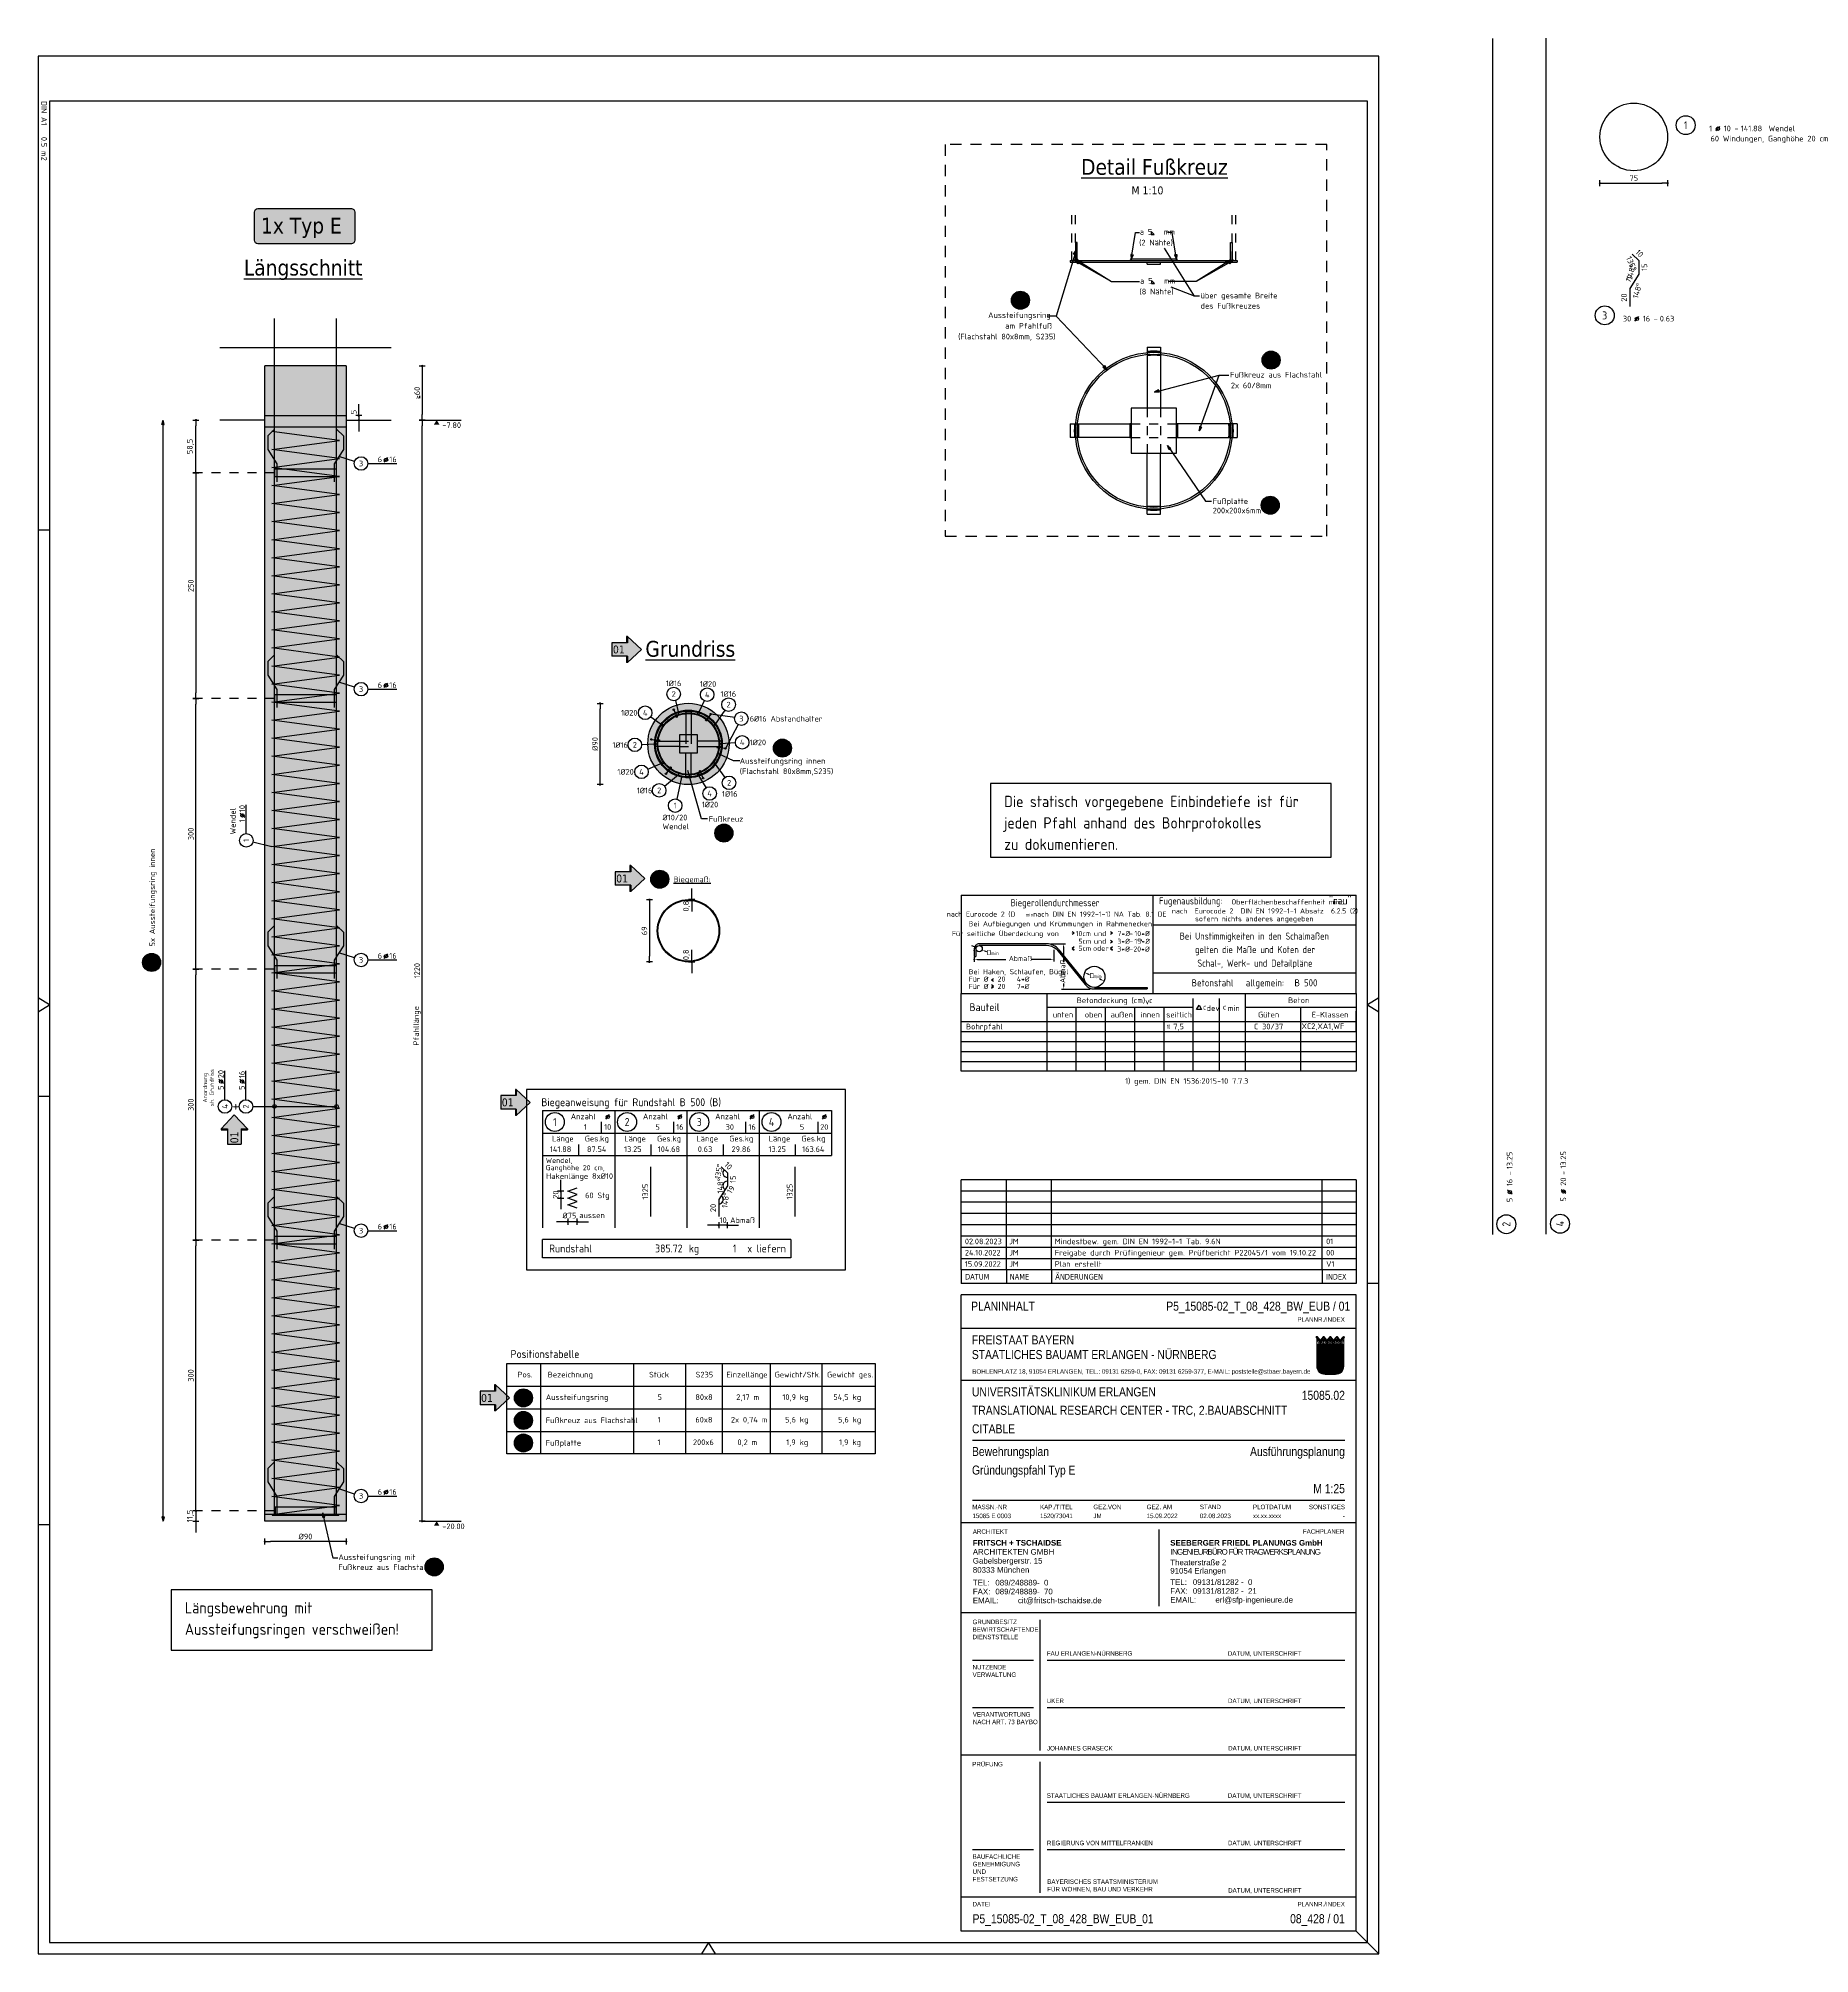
# Model space of a CAD drawing. Extents: x -26.8 to -7.2, y -28.6 to -7.4.
import ezdxf
from ezdxf.enums import TextEntityAlignment as Align

# ---------------------------------------------------------------- set-up
doc = ezdxf.new("R2010")
doc.units = 0
doc.header["$LTSCALE"] = 0.25
for name, pattern in [('AUSGEZOGEN', [1000.01, 1000, 0.01]), ('DASHDOT2', [0.5, 0.25, -0.125, 0, -0.125]), ('DOT', [0.175, 0.05, -0.125]), ('PUNKT', [0.175, 0.05, -0.125]), ('STRICHLINIE', [0.75, 0.5, -0.25])]:
    doc.linetypes.add(name, pattern=pattern)
for name, color, linetype in [('1__LINE_ACI_7', 7, 'Continuous'), ('40 A Plankopf Text F+T', 7, 'Continuous'), ('ACHSEN', 7, 'Continuous'), ('BET-ANS', 7, 'Continuous'), ('BETON', 7, 'Continuous'), ('DETAIL', 7, 'Continuous'), ('DRUEBER', 7, 'Continuous'), ('grau_hell', 7, 'Continuous'), ('grau_mittel', 7, 'Continuous'), ('HILFE', 7, 'Continuous'), ('index', 7, 'Continuous'), ('koten', 7, 'Continuous'), ('MASSE', 7, 'Continuous'), ('OBJEKT', 7, 'Continuous'), ('POS', 7, 'Continuous'), ('RAHMEN', 7, 'Continuous'), ('RND', 7, 'Continuous'), ('RND_BILD', 7, 'Continuous'), ('STAHL', 7, 'Continuous'), ('STEMPEL', 7, 'Continuous'), ('TEXT', 7, 'Continuous')]:
    doc.layers.add(name, color=color, linetype=linetype)
doc.layers.add('NOPLOT', color=7, linetype='Continuous', plot=False)
doc.styles.add('ERSTELLTER_STIL_3', font='arial.ttf')
doc.styles.add('ERSTELLTER_STIL_4', font='arialbd.ttf')
doc.styles.add('helv', font='tahoma.ttf')
doc.styles.add('plankopf_ArialN', font='ARIALN.TTF')
doc.styles.add('txt', font='isocp.shx')
doc.linetypes.add('ZICKZACK', pattern='A,0.0001,-0.2,[131,ltypeshp.shx,S=0.2,R=0,X=-0.2,Y=0],-0.4,[131,ltypeshp.shx,S=0.2,R=180,X=0.2,Y=0],-0.2', length=0.8001)
doc.dimstyles.new('DOT_I', dxfattribs={"dimscale": 0.25, "dimtxt": 0.25, "dimasz": 0.25, "dimexe": 0.1, "dimexo": 0.3, "dimgap": 0.1, "dimtad": 1, "dimdec": 3, "dimzin": 3, "dimtxsty": 'txt', "dimblk": 'DOT', "dimblk1": 'DOT', "dimblk2": 'DOT', "dimsah": 1, "dimcen": 0.1, "dimse1": 1, "dimse2": 1, "dimazin": 0, "dimtfac": 1, "dimtdec": 4, "dimtix": 1, "dimtmove": 2, "dimatfit": 3, "dimfxl": 0, "dimtvp": 1, "dimtolj": 1, "dimtzin": 0, "dimarcsym": 0})
pattern_1 = [(0, (-322.07857, -163.97815), (8e-17, 0.254), [])]

# ---------------------------------------------------------------- blocks, each defined once
blk = doc.blocks.new('DINA1')
at = {"layer": 'RAHMEN'}
for p, q in [((0, 59.4), (0, 0)), ((84.1, 59.4), (0, 59.4)), ((84.1, 0), (84.1, 59.4)), ((0, 0), (84.1, 0))]:
    blk.add_line(p, q, dxfattribs=at)
at = {"layer": 'RAHMEN', "color": 5}
for p, q in [((2, 58.9), (2, 0.5)), ((83.6, 58.9), (2, 58.9)), ((83.6, 0.5), (83.6, 58.9)), ((2, 0.5), (83.6, 0.5))]:
    blk.add_line(p, q, dxfattribs=at)
at = {"layer": 'RAHMEN', "color": 7, "linetype": 'Continuous'}
for p, q in [((41.74, 59.4), (42.05, 58.9)), ((42.05, 58.9), (42.36, 59.4)), ((84.1, 30.01), (83.6, 29.7)), ((83.6, 29.7), (84.1, 29.39)), ((42.05, 0.5), (41.74, 0)), ((42.36, 0), (42.05, 0.5))]:
    blk.add_line(p, q, dxfattribs=at)
at = {"layer": 'RAHMEN', "color": 7}
for p, q in [((21, 0), (21, 0.5)), ((46.1, 0), (46.1, 0.5)), ((65.1, 0.5), (65.1, 0))]:
    blk.add_line(p, q, dxfattribs=at)
at = {"layer": 'RAHMEN', "color": 7, "style": 'txt'}
blk.add_text('DIN A1   0.5 m2', height=0.25, dxfattribs=at).set_placement((1.989, 0.133))
blk = doc.blocks.new('Bundeslandwappen')
at = {"lineweight": 9, "true_color": 0xffffff}
for points in [[(-5.75, 16.5), (-5.98, 16.5), (-5.98, 16.29), (-5.75, 16.29)], [(-5.09, 15.68), (-5.31, 15.68), (-5.31, 15.47), (-5.09, 15.47)], [(-3.49, 15.68), (-3.71, 15.68), (-3.71, 15.47), (-3.49, 15.47)], [(-2.82, 16.5), (-3.05, 16.5), (-3.05, 16.29), (-2.82, 16.29)], [(-2.15, 15.68), (-2.38, 15.68), (-2.38, 15.47), (-2.15, 15.47)], [(-0.56, 15.68), (-0.78, 15.68), (-0.78, 15.47), (-0.56, 15.47)], [(0.11, 16.5), (-0.11, 16.5), (-0.11, 16.29), (0.11, 16.29)], [(0.78, 15.68), (0.56, 15.68), (0.56, 15.47), (0.78, 15.47)], [(2.38, 15.68), (2.15, 15.68), (2.15, 15.47), (2.38, 15.47)], [(3.05, 16.5), (2.82, 16.5), (2.82, 16.29), (3.05, 16.29)], [(3.71, 15.68), (3.49, 15.68), (3.49, 15.47), (3.71, 15.47)], [(5.31, 15.68), (5.09, 15.68), (5.09, 15.47), (5.31, 15.47)], [(5.98, 16.5), (5.75, 16.5), (5.75, 16.29), (5.98, 16.29)]]:
    blk.add_hatch(color=7, dxfattribs=at).paths.add_polyline_path(points)
at = {"true_color": 0xffffff}
for points in [[(-5.34, 12.59), (-5.7, 12.59), (-5.7, 12.19), (-5.07, 11.96)], [(-3.57, 8.42), (-5.7, 9.18), (-5.7, 6.17), (-2.07, 4.88)], [(-1.42, 10.67), (-5.07, 11.96), (-3.57, 8.42), (0.08, 7.13)], [(0.86, 12.59), (-2.24, 12.59), (-1.42, 10.67), (2.23, 9.38)], [(3.96, 12.59), (1.66, 12.59), (4.37, 11.63)], [(5.7, 8.15), (2.23, 9.38), (3.73, 5.84), (5.7, 5.14)], [(5.7, 11.16), (4.37, 11.63), (5.7, 8.5)], [(-5.7, 6.14), (-5.7, 3.7, 0.041392), (-5.65, 3.14), (-4.21, 2.63)], [(-0.56, 1.34), (-4.21, 2.63), (-3.29, 0.45, 0.073774), (-2.3, 0.3), (-0.12, 0.3)], [(1.58, 3.59), (-2.07, 4.88), (-0.56, 1.34), (2.36, 0.3, 0.043654), (2.95, 0.36)], [(3.73, 5.84), (0.08, 7.13), (1.58, 3.59), (5.23, 2.29)]]:
    blk.add_hatch(color=7, dxfattribs=at).paths.add_polyline_path(points)
at = {"lineweight": 9}
h = blk.add_hatch(dxfattribs=at)
h.set_pattern_fill('ANSI31', color=256, scale=0.08, angle=315, style=0)
h.set_pattern_definition(pattern_1)
h.paths.add_polyline_path([(-5.07, 11.96), (-5.7, 12.19), (-5.7, 9.18), (-3.57, 8.42)])
h = blk.add_hatch(dxfattribs=at)
h.set_pattern_fill('ANSI31', color=256, scale=0.08, angle=315, style=0)
h.set_pattern_definition(pattern_1)
h.paths.add_polyline_path([(-2.24, 12.59), (-5.34, 12.59), (-5.07, 11.96), (-1.42, 10.67)])
h = blk.add_hatch(dxfattribs=at)
h.set_pattern_fill('ANSI31', color=256, scale=0.08, angle=315, style=0)
h.set_pattern_definition(pattern_1)
h.paths.add_polyline_path([(2.23, 9.38), (-1.42, 10.67), (0.08, 7.13), (3.73, 5.84)])
h = blk.add_hatch(dxfattribs=at)
h.set_pattern_fill('ANSI31', color=256, scale=0.08, angle=315, style=0)
h.set_pattern_definition(pattern_1)
h.paths.add_polyline_path([(4.37, 11.63), (1.66, 12.59), (0.86, 12.59), (2.23, 9.38), (5.7, 8.15), (5.7, 8.5)])
h = blk.add_hatch(dxfattribs=at)
h.set_pattern_fill('ANSI31', color=256, scale=0.08, angle=315, style=0)
h.set_pattern_definition(pattern_1)
h.paths.add_polyline_path([(5.7, 12.59), (3.96, 12.59), (4.37, 11.63), (5.7, 11.16)])
h = blk.add_hatch(dxfattribs=at)
h.set_pattern_fill('ANSI31', color=256, scale=0.08, angle=315, style=0)
h.set_pattern_definition(pattern_1)
h.paths.add_polyline_path([(-2.07, 4.88), (-5.7, 6.17), (-5.7, 6.14), (-4.21, 2.63), (-0.56, 1.34)])
h = blk.add_hatch(dxfattribs=at)
h.set_pattern_fill('ANSI31', color=256, scale=0.08, angle=315, style=0)
h.set_pattern_definition(pattern_1)
h.paths.add_polyline_path([(-4.21, 2.63), (-5.65, 3.14, 0.285055), (-3.29, 0.45)])
h = blk.add_hatch(dxfattribs=at)
h.set_pattern_fill('ANSI31', color=256, scale=0.08, angle=315, style=0)
h.set_pattern_definition(pattern_1)
h.paths.add_polyline_path([(0.08, 7.13), (-3.57, 8.42), (-2.07, 4.88), (1.58, 3.59)])
h = blk.add_hatch(dxfattribs=at)
h.set_pattern_fill('ANSI31', color=256, scale=0.08, angle=315, style=0)
h.set_pattern_definition(pattern_1)
h.paths.add_polyline_path([(-0.56, 1.34), (-0.12, 0.3), (2.3, 0.3, 0.004354), (2.36, 0.3)])
h = blk.add_hatch(dxfattribs=at)
h.set_pattern_fill('ANSI31', color=256, scale=0.08, angle=315, style=0)
h.set_pattern_definition(pattern_1)
h.paths.add_polyline_path([(5.31, 2.11), (5.23, 2.29), (1.58, 3.59), (2.95, 0.36, 0.22704)])
h = blk.add_hatch(dxfattribs=at)
h.set_pattern_fill('ANSI31', color=256, scale=0.08, angle=315, style=0)
h.set_pattern_definition(pattern_1)
h.paths.add_polyline_path([(5.7, 5.14), (3.73, 5.84), (5.23, 2.29), (5.37, 2.24, 0.111178), (5.7, 3.7)])
for p, q in [((-6, 16.1), (-6, 3.7)), ((-6, 13.29), (6, 13.29)), ((-6, 12.94), (6, 12.94)), ((-5.7, 12.59), (-5.7, 3.7)), ((-5.7, 12.59), (5.7, 12.59)), ((-5.7, 12.19), (5.7, 8.15)), ((-5.7, 9.18), (5.7, 5.14)), ((-5.64, 14.97), (-5.64, 15.18)), ((-5.61, 16.59), (-5.62, 16.68)), ((-5.34, 12.59), (-0.12, 0.3)), ((-5.33, 15.19), (-5.33, 15.05)), ((-4.68, 14.54), (-5.26, 14.54)), ((-4.12, 14.54), (-3.54, 14.54)), ((-3.47, 15.19), (-3.47, 15.05)), ((-3.36, 13.9), (-2.93, 14.17)), ((-2.93, 13.63), (-3.36, 13.9)), ((-3.19, 16.59), (-3.18, 16.67)), ((-3.16, 14.97), (-3.16, 15.18)), ((-2.93, 15.58), (-2.93, 14.47)), ((-2.93, 14.17), (-2.5, 13.9)), ((-2.5, 13.9), (-2.93, 13.63)), ((-2.71, 14.97), (-2.71, 15.18)), ((-2.68, 16.59), (-2.69, 16.67)), ((-2.4, 15.19), (-2.4, 15.05)), ((-1.74, 14.54), (-2.32, 14.54)), ((-2.24, 12.59), (2.95, 0.36)), ((-1.19, 14.54), (-0.61, 14.54)), ((-0.54, 15.19), (-0.54, 15.05)), ((0, 14.17), (-0.43, 13.9)), ((-0.43, 13.9), (0, 13.63)), ((-0.25, 16.59), (-0.24, 16.67)), ((-0.22, 14.97), (-0.22, 15.18)), ((0, 15.58), (0, 14.47)), ((0.43, 13.9), (0, 14.17)), ((0, 13.63), (0.43, 13.9)), ((0.22, 14.97), (0.22, 15.18)), ((0.25, 16.59), (0.24, 16.67)), ((0.54, 15.19), (0.54, 15.05)), ((1.19, 14.54), (0.61, 14.54)), ((0.86, 12.59), (5.31, 2.11)), ((1.66, 12.59), (5.7, 11.16)), ((1.74, 14.54), (2.32, 14.54)), ((2.4, 15.19), (2.4, 15.05)), ((2.93, 14.17), (2.5, 13.9)), ((2.5, 13.9), (2.93, 13.63)), ((2.68, 16.59), (2.69, 16.67)), ((2.71, 14.97), (2.71, 15.18)), ((2.93, 15.58), (2.93, 14.47)), ((3.36, 13.9), (2.93, 14.17)), ((2.93, 13.63), (3.36, 13.9)), ((3.16, 14.97), (3.16, 15.18)), ((3.19, 16.59), (3.18, 16.67)), ((3.47, 15.19), (3.47, 15.05)), ((4.12, 14.54), (3.54, 14.54)), ((3.96, 12.59), (5.7, 8.5)), ((4.68, 14.54), (5.26, 14.54)), ((5.33, 15.19), (5.33, 15.05)), ((5.61, 16.59), (5.62, 16.68)), ((5.64, 14.97), (5.64, 15.18)), ((5.7, 3.7), (5.7, 12.59)), ((6, 3.7), (6, 16.1)), ((-5.7, 6.17), (5.37, 2.24)), ((-5.7, 6.14), (-3.29, 0.45)), ((-5.66, 3.14), (2.36, 0.3)), ((-2.3, 0.3), (2.3, 0.3)), ((-2.3, 0), (2.3, 0))]:
    blk.add_line(p, q, dxfattribs=at)
for points in [[(-5.75, 16.29), (-5.98, 16.29), (-5.98, 16.5), (-5.75, 16.5)], [(-5.09, 15.47), (-5.31, 15.47), (-5.31, 15.68), (-5.09, 15.68)], [(-4.07, 13.71), (-4.83, 13.71), (-4.83, 14.1), (-4.07, 14.1)], [(-3.71, 15.47), (-3.49, 15.47), (-3.49, 15.68), (-3.71, 15.68)], [(-2.82, 16.29), (-3.05, 16.29), (-3.05, 16.5), (-2.82, 16.5)], [(-2.15, 15.47), (-2.38, 15.47), (-2.38, 15.68), (-2.15, 15.68)], [(-1.8, 13.71), (-1.04, 13.71), (-1.04, 14.1), (-1.8, 14.1)], [(-0.78, 15.47), (-0.56, 15.47), (-0.56, 15.68), (-0.78, 15.68)], [(0.11, 16.29), (-0.11, 16.29), (-0.11, 16.5), (0.11, 16.5)], [(0.78, 15.47), (0.56, 15.47), (0.56, 15.68), (0.78, 15.68)], [(1.8, 13.71), (1.04, 13.71), (1.04, 14.1), (1.8, 14.1)], [(2.15, 15.47), (2.38, 15.47), (2.38, 15.68), (2.15, 15.68)], [(3.05, 16.29), (2.82, 16.29), (2.82, 16.5), (3.05, 16.5)], [(3.71, 15.47), (3.49, 15.47), (3.49, 15.68), (3.71, 15.68)], [(4.07, 13.71), (4.83, 13.71), (4.83, 14.1), (4.07, 14.1)], [(5.09, 15.47), (5.31, 15.47), (5.31, 15.68), (5.09, 15.68)], [(5.75, 16.29), (5.98, 16.29), (5.98, 16.5), (5.75, 16.5)]]:
    blk.add_lwpolyline(points, close=True, dxfattribs=at)
for centre in [(-5.28, 13.9), (-3.71, 13.9), (-2.2, 13.9), (-0.68, 13.9), (0.68, 13.9), (2.2, 13.9), (3.71, 13.9), (5.28, 13.9)]:
    blk.add_circle(centre, 0.123, dxfattribs=at)
for centre, radius, start, end in [((-5.89, 16.45), 0.362, 44.66814, 253.11831), ((-5.67, 16.67), 0.05, 6.6615, 44.66814), ((-5.49, 15.18), 0.157, 3.2756, 179.55206), ((-5.19, 14.99), 0.453, 182.83284, 261.30427), ((-5.56, 16.59), 0.05, 186.6615, 265.62087), ((-5.42, 15.99), 0.179, 74.78828, 15.13561), ((-5.59, 16.26), 0.281, 346.02321, 85.62087), ((-5.36, 16.21), 0.05, 254.78828, 346.02321), ((-5.26, 15.23), 0.191, 249.63581, 3.08566), ((-5.2, 16.05), 0.05, 93.06329, 195.13561), ((-5.19, 15.87), 0.224, 350.95424, 93.06329), ((-5.02, 15.24), 0.05, 82.94673, 183.08566), ((-4.99, 15.54), 0.249, 262.94673, 77.88554), ((-4.92, 15.83), 0.05, 170.95424, 257.88554), ((-4.62, 14.89), 0.224, 71.40005, 0), ((-4.71, 14.85), 0.312, 275.96495, 353.97732), ((-4.4, 15.24), 0.208, 317.07745, 222.92255), ((-4.18, 14.89), 0.224, 180, 108.59995), ((-4.09, 14.85), 0.312, 186.02268, 264.03505), ((-3.81, 15.54), 0.249, 102.11446, 277.05327), ((-3.88, 15.83), 0.05, 282.11446, 9.04576), ((-3.61, 15.87), 0.224, 86.93671, 189.04576), ((-3.78, 15.24), 0.05, 356.91434, 97.05327), ((-3.54, 15.23), 0.191, 176.91434, 290.36419), ((-3.6, 16.05), 0.05, 344.86439, 86.93671), ((-3.38, 15.99), 0.179, 164.86439, 105.21172), ((-3.61, 14.99), 0.453, 278.69573, 357.16716), ((-3.21, 16.26), 0.281, 94.37913, 193.97679), ((-3.44, 16.21), 0.05, 193.97679, 285.21172), ((-3.31, 15.18), 0.157, 0.44794, 176.7244), ((-3.24, 16.59), 0.05, 274.37913, 353.3385), ((-3.13, 16.67), 0.05, 155.22882, 173.3385), ((-2.93, 16.58), 0.264, 24.0166, 155.34093), ((-2.55, 15.18), 0.157, 3.2756, 179.55206), ((-2.26, 14.99), 0.453, 182.83284, 261.30427), ((-2.74, 16.66), 0.05, 6.6615, 24.0166), ((-2.63, 16.59), 0.05, 186.6615, 265.62087), ((-2.49, 15.99), 0.179, 74.78828, 15.13561), ((-2.65, 16.26), 0.281, 346.02321, 85.62087), ((-2.43, 16.21), 0.05, 254.78828, 346.02321), ((-2.33, 15.23), 0.191, 249.63581, 3.08566), ((-2.27, 16.05), 0.05, 93.06329, 195.13561), ((-2.26, 15.87), 0.224, 350.95424, 93.06329), ((-2.09, 15.24), 0.05, 82.94673, 183.08566), ((-2.05, 15.54), 0.249, 262.94673, 77.88554), ((-1.99, 15.83), 0.05, 170.95424, 257.88554), ((-1.69, 14.89), 0.224, 71.40005, 0), ((-1.78, 14.85), 0.312, 275.96495, 353.97732), ((-1.47, 15.24), 0.208, 317.07745, 222.92255), ((-1.24, 14.89), 0.224, 180, 108.59995), ((-1.16, 14.85), 0.312, 186.02268, 264.03505), ((-0.88, 15.54), 0.249, 102.11446, 277.05327), ((-0.94, 15.83), 0.05, 282.11446, 9.04576), ((-0.67, 15.87), 0.224, 86.93671, 189.04576), ((-0.84, 15.24), 0.05, 356.91434, 97.05327), ((-0.6, 15.23), 0.191, 176.91434, 290.36419), ((-0.66, 16.05), 0.05, 344.86439, 86.93671), ((-0.44, 15.99), 0.179, 164.86439, 105.21172), ((-0.68, 14.99), 0.453, 278.69573, 357.16716), ((-0.28, 16.26), 0.281, 94.37913, 193.97679), ((-0.5, 16.21), 0.05, 193.97679, 285.21172), ((-0.38, 15.18), 0.157, 0.44794, 176.7244), ((-0.3, 16.59), 0.05, 274.37913, 353.3385), ((0, 16.58), 0.264, 24.0166, 155.34093), ((-0.19, 16.67), 0.05, 155.22882, 173.3385), ((0.38, 15.18), 0.157, 3.2756, 179.55206), ((0.68, 14.99), 0.453, 182.83284, 261.30427), ((0.19, 16.66), 0.05, 6.6615, 24.0166), ((0.3, 16.59), 0.05, 186.6615, 265.62087), ((0.44, 15.99), 0.179, 74.78828, 15.13561), ((0.28, 16.26), 0.281, 346.02321, 85.62087), ((0.5, 16.21), 0.05, 254.78828, 346.02321), ((0.6, 15.23), 0.191, 249.63581, 3.08566), ((0.66, 16.05), 0.05, 93.06329, 195.13561), ((0.67, 15.87), 0.224, 350.95424, 93.06329), ((0.84, 15.24), 0.05, 82.94673, 183.08566), ((0.88, 15.54), 0.249, 262.94673, 77.88554), ((0.94, 15.83), 0.05, 170.95424, 257.88554), ((1.24, 14.89), 0.224, 71.40005, 0), ((1.16, 14.85), 0.312, 275.96495, 353.97732), ((1.47, 15.24), 0.208, 317.07745, 222.92255), ((1.69, 14.89), 0.224, 180, 108.59995), ((1.78, 14.85), 0.312, 186.02268, 264.03505), ((2.05, 15.54), 0.249, 102.11446, 277.05327), ((1.99, 15.83), 0.05, 282.11446, 9.04576), ((2.26, 15.87), 0.224, 86.93671, 189.04576), ((2.09, 15.24), 0.05, 356.91434, 97.05327), ((2.33, 15.23), 0.191, 176.91434, 290.36419), ((2.27, 16.05), 0.05, 344.86439, 86.93671), ((2.49, 15.99), 0.179, 164.86439, 105.21172), ((2.26, 14.99), 0.453, 278.69573, 357.16716), ((2.65, 16.26), 0.281, 94.37913, 193.97679), ((2.43, 16.21), 0.05, 193.97679, 285.21172), ((2.55, 15.18), 0.157, 0.44794, 176.7244), ((2.63, 16.59), 0.05, 274.37913, 353.3385), ((2.93, 16.58), 0.264, 24.0166, 155.34093), ((2.74, 16.67), 0.05, 155.22882, 173.3385), ((3.31, 15.18), 0.157, 3.2756, 179.55206), ((3.61, 14.99), 0.453, 182.83284, 261.30427), ((3.13, 16.66), 0.05, 6.6615, 24.0166), ((3.24, 16.59), 0.05, 186.6615, 265.62087), ((3.38, 15.99), 0.179, 74.78828, 15.13561), ((3.21, 16.26), 0.281, 346.02321, 85.62087), ((3.44, 16.21), 0.05, 254.78828, 346.02321), ((3.54, 15.23), 0.191, 249.63581, 3.08566), ((3.6, 16.05), 0.05, 93.06329, 195.13561), ((3.61, 15.87), 0.224, 350.95424, 93.06329), ((3.78, 15.24), 0.05, 82.94673, 183.08566), ((3.81, 15.54), 0.249, 262.94673, 77.88554), ((3.88, 15.83), 0.05, 170.95424, 257.88554), ((4.18, 14.89), 0.224, 71.40005, 0), ((4.09, 14.85), 0.312, 275.96495, 353.97732), ((4.4, 15.24), 0.208, 317.07745, 222.92255), ((4.62, 14.89), 0.224, 180, 108.59995), ((4.71, 14.85), 0.312, 186.02268, 264.03505), ((4.99, 15.54), 0.249, 102.11446, 277.05327), ((4.92, 15.83), 0.05, 282.11446, 9.04576), ((5.19, 15.87), 0.224, 86.93671, 189.04576), ((5.02, 15.24), 0.05, 356.91434, 97.05327), ((5.26, 15.23), 0.191, 176.91434, 290.36419), ((5.2, 16.05), 0.05, 344.86439, 86.93671), ((5.42, 15.99), 0.179, 164.86439, 105.21172), ((5.19, 14.99), 0.453, 278.69573, 357.16716), ((5.59, 16.26), 0.281, 94.37913, 193.97679), ((5.36, 16.21), 0.05, 193.97679, 285.21172), ((5.49, 15.18), 0.157, 0.44794, 176.7244), ((5.56, 16.59), 0.05, 274.37913, 353.3385), ((5.67, 16.67), 0.05, 135.33186, 173.3385), ((5.89, 16.45), 0.362, 286.88169, 135.33186), ((-2.3, 3.7), 3.7, 180, 270), ((-2.3, 3.7), 3.4, 180, 270), ((2.3, 3.7), 3.7, 270, 0), ((2.3, 3.7), 3.4, 270, 0)]:
    blk.add_arc(centre, radius, start, end, dxfattribs=at)
blk = doc.blocks.new('Plankopf_PU')
for p, q in [((-18.5, 25.4), (-18.5, 27.7)), ((-1, 27.7), (-18.5, 27.7)), ((-1, 27.7), (-18.5, 27.7)), ((-1, 25.4), (-1, 27.7)), ((-1, 25.4), (-18.5, 25.4)), ((-1, 25.4), (-18.5, 25.4)), ((-18.5, 19.1), (-18.5, 25.4)), ((-1, 19.1), (-1, 25.4)), ((-1.5, 22.75), (-18, 22.75)), ((-18, 20.1), (-1.5, 20.1)), ((-18.5, 15.1), (-18.5, 19.1)), ((-1, 19.1), (-18.5, 19.1)), ((-9.75, 18.8), (-9.75, 15.4)), ((-1, 15.1), (-1, 19.1)), ((-1, 15.1), (-18.5, 15.1)), ((-1, 15.1), (-18.5, 15.1)), ((-18.5, 8.8), (-18.5, 15.1)), ((-15, 9), (-15, 14.8)), ((-1, 8.8), (-1, 15.1)), ((-15.3, 13), (-18, 13)), ((-1.5, 13), (-14.7, 13)), ((-15.3, 10.9), (-18, 10.9)), ((-1.5, 10.9), (-14.7, 10.9)), ((-18.5, 2.5), (-18.5, 8.8)), ((-1, 8.8), (-18.5, 8.8)), ((-15, 2.7), (-15, 8.5)), ((-1, 2.5), (-1, 8.8)), ((-1.5, 6.7), (-14.7, 6.7)), ((-15.3, 4.6), (-18, 4.6)), ((-1.5, 4.6), (-14.7, 4.6)), ((-1, 2.5), (-18.5, 2.5)), ((-18.5, 1), (-18.5, 2.5)), ((-1, 2.5), (-18.5, 2.5)), ((-1, 1), (-1, 2.5)), ((-1, 1), (-18.5, 1))]:
    blk.add_line(p, q)
at = {"xscale": 0.1, "yscale": 0.1, "zscale": 0.1}
blk.add_blockref('Bundeslandwappen', (-2.148, 25.669), dxfattribs=at)
at = {"linetype": 'AUSGEZOGEN', "lineweight": 35, "style": 'plankopf_ArialN'}
for s, height, p in [('FREISTAAT BAYERN', 0.4, (-18.032, 27.401)), ('PRÜFUNG', 0.2, (-18.013, 8.5))]:
    blk.add_text(s, height=height, dxfattribs=at).set_placement(p, align=Align.TOP_LEFT)
blk.add_text('STAATLICHES BAUAMT ERLANGEN - NÜRNBERG', height=0.4, dxfattribs=at).set_placement((-18.032, 26.552), align=Align.MIDDLE_LEFT)
at = {"style": 'plankopf_ArialN'}
for s, p in [('BOHLENPLATZ 18, 91054 ERLANGEN, TEL.: 09131 6259-0, FAX: 09131 6259-377, E-MAIL: poststelle@stbaer.bayern.de', (-18.012, 25.702)), ('MASSN.-NR', (-18.011, 19.698)), ('KAP./TITEL', (-15.01, 19.698)), ('GEZ.VON', (-12.644, 19.7)), ('GEZ. AM', (-10.286, 19.7)), ('STAND', (-7.927, 19.702)), ('PLOTDATUM', (-5.574, 19.7)), ('FAU ERLANGEN-NÜRNBERG', (-14.712, 13.207)), ('DATUM, UNTERSCHRIFT', (-6.687, 13.207)), ('UKER', (-14.712, 11.107)), ('DATUM, UNTERSCHRIFT', (-6.68, 11.106)), ('JOHANNES GRASECK', (-14.7, 9.005)), ('DATUM, UNTERSCHRIFT', (-6.675, 9.005)), ('STAATLICHES BAUAMT ERLANGEN-NÜRNBERG', (-14.712, 6.907)), ('DATUM, UNTERSCHRIFT', (-6.687, 6.907)), ('REGIERUNG VON MITTELFRANKEN', (-14.705, 4.806)), ('DATUM, UNTERSCHRIFT', (-6.68, 4.806)), ('DATUM, UNTERSCHRIFT', (-6.675, 2.705)), ('DATEI', (-18.002, 2.095))]:
    blk.add_text(s, height=0.2, dxfattribs=at).set_placement(p)
for s, p in [('SONSTIGES', (-1.493, 19.7)), ('PLANNR./INDEX', (-1.501, 2.095))]:
    blk.add_text(s, height=0.2, dxfattribs=at).set_placement(p, align=Align.RIGHT)
at = {"linetype": 'AUSGEZOGEN', "lineweight": 35, "style": 'plankopf_ArialN'}
blk.add_text('ARCHITEKT', height=0.2, dxfattribs=at).set_placement((-17.989, 18.607))
blk.add_text('FACHPLANER', height=0.2, dxfattribs=at).set_placement((-1.52, 18.611), align=Align.RIGHT)
at = {"insert": (-5.574, 19.303), "char_height": 0.2, "attachment_point": 7, "style": 'plankopf_ArialN'}
blk.add_mtext('xx.xx.xxxx', dxfattribs=at)
at = {"char_height": 0.2, "attachment_point": 1, "style": 'plankopf_ArialN'}
for s, insert, width in [('GRUNDBESITZ\\PBEWIRTSCHAFTENDE DIENSTSTELLE', (-18, 14.804), 2.5), ('NUTZENDE^JVERWALTUNG', (-17.998, 12.8), 2.69843), ('VERANTWORTUNG  NACH ART. 73 BAYBO', (-17.988, 10.705), 2.68768), ('BAUFACHLICHE GENEHMIGUNG UND FESTSETZUNG', (-17.998, 4.404), 2.2311), ('BAYERISCHES STAATSMINISTERIUM ^JFÜR WOHNEN, BAU UND VERKEHR', (-14.689, 3.294), 9.29412)]:
    blk.add_mtext(s, dxfattribs=dict(at, insert=insert, width=width))
at = {"style": 'plankopf_ArialN'}
for tag, p in [('PROJEKTBEZEICHNUNGZ1', (-18.025, 24.578)), ('PROJEKTBEZEICHNUNGZ2', (-18.025, 23.761)), ('PROJEKTBEZEICHNUNGZ3', (-18.025, 22.941))]:
    blk.add_attdef(tag, text='', height=0.4, dxfattribs=at).set_placement(p, align=Align.BOTTOM_LEFT)
for tag, p in [('GEB.-NR', (-1.5, 24.946)), ('0.000X', (-1.507, 1.749))]:
    blk.add_attdef(tag, text='', height=0.4, dxfattribs=at).set_placement(p, align=Align.TOP_RIGHT)
for tag, p, height in [('PLANINHALTZ1', (-18.025, 22.055), 0.4), ('PLANINHALTZ2', (-18.025, 21.232), 0.4), ('PLANINHALTZ3', (-18.025, 20.409), 0.4), ('MASSN.-NR', (-18.005, 19.303), 0.2), ('KAPITEL/TITEL', (-15.01, 19.303), 0.2), ('GEZ_VON', (-12.644, 19.303), 0.2), ('GEZ_AM', (-10.286, 19.303), 0.2), ('STAND', (-7.927, 19.303), 0.2)]:
    blk.add_attdef(tag, p, '', height=height, dxfattribs=at)
for tag, height, p in [('PLANUNGSPHASE', 0.4, (-1.5, 22.055)), ('PROJEKTKATEGORIE', 0.4, (-1.5, 21.232)), ('MAßSTAB', 0.4, (-1.5, 20.409)), ('SONSTIGES', 0.2, (-1.5, 19.303))]:
    blk.add_attdef(tag, text='', height=height, dxfattribs=at).set_placement(p, align=Align.RIGHT)
at = {"layer": '40 A Plankopf Text F+T', "color": 7, "linetype": 'Continuous', "lineweight": 13, "char_height": 0.25, "attachment_point": 7}
for s, insert, style in [('\\A1;ARCHITEKTEN GMBH', (-17.988, 17.68), 'ERSTELLTER_STIL_3'), ('\\A1;FRITSCH + TSCHAIDSE ', (-17.988, 18.081), 'ERSTELLTER_STIL_4'), ('\\A1;SEEBERGER FRIEDL PLANUNGS GmbH', (-9.238, 18.081), 'ERSTELLTER_STIL_4'), ('\\A1;{\\T0.8;INGENIEURBÜRO FÜR TRAGWERKSPLANUNG}', (-9.238, 17.68), 'ERSTELLTER_STIL_3'), ('\\A1;80333 München', (-17.988, 16.879), 'ERSTELLTER_STIL_3'), ('\\A1;Gabelsbergerstr. 15', (-17.988, 17.212), 'ERSTELLTER_STIL_3'), ('\\A1;Theaterstraße 2', (-9.238, 17.212), 'ERSTELLTER_STIL_3'), ('\\A1;91054 Erlangen', (-9.238, 16.771), 'ERSTELLTER_STIL_3')]:
    blk.add_mtext(s, dxfattribs=dict(at, insert=insert, style=style))
at = {"layer": '40 A Plankopf Text F+T', "color": 7, "linetype": 'Continuous', "lineweight": 13, "char_height": 0.25, "attachment_point": 7, "line_spacing_factor": 0.945293, "style": 'ERSTELLTER_STIL_3'}
for s, insert in [('\\A1;TEL: ^I089/248889-  0\\PFAX: ^I089/248889-  70\\PEMAIL: ^Icit@fritsch-tschaidse.de', (-17.988, 15.481)), ('\\A1;TEL: ^I09131/81282 -  0\\PFAX: ^I09131/81282 -  21\\PEMAIL: ^Ierl@sfp-ingenieure.de', (-9.238, 15.481))]:
    blk.add_mtext(s, dxfattribs=dict(at, insert=insert))
blk = doc.blocks.new('Plankopf-ER')
at = {"layer": 'RAHMEN', "color": 7, "linetype": 'Continuous'}
for p, q in [((-0.5, 4.6), (-18, 4.6)), ((-18, 4.1), (-18, 4.6)), ((-16, 4.1), (-16, 4.6)), ((-14, 4.1), (-14, 4.6)), ((-2, 4.1), (-2, 4.6)), ((-0.5, 4.6), (-0.5, 4.1)), ((-0.5, 4.1), (-18, 4.1)), ((-18, 3.6), (-18, 4.1)), ((-0.5, 3.6), (-18, 3.6)), ((-18, 3.1), (-18, 3.6)), ((-16, 3.6), (-16, 4.1)), ((-16, 3.1), (-16, 3.6)), ((-14, 3.6), (-14, 4.1)), ((-14, 3.1), (-14, 3.6)), ((-2, 3.6), (-2, 4.1)), ((-2, 3.1), (-2, 3.6)), ((-0.5, 4.1), (-0.5, 3.6)), ((-0.5, 3.6), (-0.5, 3.1)), ((-0.5, 3.1), (-18, 3.1)), ((-18, 2.6), (-18, 3.1)), ((-0.5, 2.6), (-18, 2.6)), ((-18, 2.1), (-18, 2.6)), ((-16, 2.6), (-16, 3.1)), ((-16, 2.1), (-16, 2.6)), ((-14, 2.6), (-14, 3.1)), ((-14, 2.1), (-14, 2.6)), ((-2, 2.6), (-2, 3.1)), ((-2, 2.1), (-2, 2.6)), ((-0.5, 3.1), (-0.5, 2.6)), ((-0.5, 2.6), (-0.5, 2.1)), ((-0.5, 2.1), (-18, 2.1)), ((-18, 1.6), (-18, 2.1)), ((-16, 1.6), (-16, 2.1)), ((-14, 1.6), (-14, 2.1)), ((-2, 1.6), (-2, 2.1)), ((-0.5, 2.1), (-0.5, 1.6)), ((-0.5, 1.6), (-18, 1.6)), ((-18, 1.1), (-18, 1.6)), ((-0.5, 1.1), (-18, 1.1)), ((-18, 0.6), (-18, 1.1)), ((-16, 1.1), (-16, 1.6)), ((-16, 0.6), (-16, 1.1)), ((-14, 1.1), (-14, 1.6)), ((-14, 0.6), (-14, 1.1)), ((-2, 1.1), (-2, 1.6)), ((-2, 0.6), (-2, 1.1)), ((-0.5, 1.6), (-0.5, 1.1)), ((-0.5, 1.1), (-0.5, 0.6)), ((-0.5, 0.6), (-18, 0.6)), ((-18, 0.6), (-18, 0)), ((-0.5, 0), (-18, 0)), ((-16, 0.6), (-16, 0)), ((-14, 0.6), (-14, 0)), ((-2, 0.6), (-2, 0)), ((-0.5, 0.6), (-0.5, 0))]:
    blk.add_line(p, q, dxfattribs=at)
at = {"layer": 'RAHMEN', "color": 7, "linetype": 'Continuous', "style": 'txt'}
for tag, p in [('INDEX-D8', (-17.841, 4.242)), ('INDEX-N8', (-15.876, 4.242)), ('INDEX-X8', (-13.857, 4.242)), ('INDEX8', (-1.833, 4.242)), ('INDEX-D7', (-17.841, 3.742)), ('INDEX-D6', (-17.841, 3.242)), ('INDEX-N7', (-15.876, 3.742)), ('INDEX-N6', (-15.876, 3.242)), ('INDEX-X7', (-13.857, 3.742)), ('INDEX-X6', (-13.857, 3.242)), ('INDEX7', (-1.833, 3.742)), ('INDEX6', (-1.833, 3.242)), ('INDEX-D5', (-17.841, 2.742)), ('INDEX-N5', (-15.876, 2.742)), ('INDEX-X5', (-13.857, 2.742)), ('INDEX5', (-1.833, 2.742)), ('INDEX-D4', (-17.841, 2.242)), ('INDEX-D3', (-17.841, 1.742)), ('INDEX-N4', (-15.876, 2.242)), ('INDEX-N3', (-15.876, 1.742)), ('INDEX-X4', (-13.857, 2.242)), ('INDEX-X3', (-13.857, 1.742)), ('INDEX4', (-1.833, 2.242)), ('INDEX3', (-1.833, 1.742)), ('INDEX-D2', (-17.841, 1.242)), ('INDEX-D1', (-17.841, 0.742)), ('INDEX-N2', (-15.876, 1.242)), ('INDEX-N1', (-15.876, 0.742)), ('INDEX-X2', (-13.857, 1.242)), ('INDEX-X1', (-13.857, 0.742)), ('INDEX2', (-1.833, 1.242)), ('INDEX1', (-1.833, 0.742))]:
    blk.add_attdef(tag, p, '', height=0.25, dxfattribs=at)
at = {"layer": 'STEMPEL', "color": 7, "linetype": 'Continuous', "style": 'helv'}
for s, p in [('DATUM', (-17.833, 0.176)), ('NAME', (-15.853, 0.176)), ('ÄNDERUNGEN', (-13.833, 0.176))]:
    blk.add_text(s, height=0.25, dxfattribs=at).set_placement(p)
at = {"layer": 'STEMPEL', "color": 7, "linetype": 'Continuous', "style": 'helv', "width": 0.8}
blk.add_text('INDEX', height=0.25, dxfattribs=at).set_placement((-1.833, 0.176))
blk = doc.blocks.new('DOT')
at = {"layer": 'MASSE', "color": 7, "linetype": 'Continuous'}
for p, q in [((0, 0), (-1, 0)), ((0, 0.54), (0, -0.54))]:
    blk.add_line(p, q, dxfattribs=at)
at = {"layer": 'MASSE', "color": 7, "linetype": 'Continuous', "const_width": 0.2}
blk.add_lwpolyline([(-0.1, 0, 1), (0.1, 0, 1)], format="xyb", close=True, dxfattribs=at)
blk = doc.blocks.new('*D25')
at = {"layer": 'Defpoints', "color": 0, "linetype": 'AUSGEZOGEN', "transparency": 16777216}
for p in [(-22.568, -11.583), (-22.568, -11.583), (-22.568, -23.783)]:
    blk.add_point(p, dxfattribs=at)
at = {"layer": 'MASSE', "color": 0, "linetype": 'AUSGEZOGEN', "lineweight": -2, "transparency": 16777216}
blk.add_line((-22.568, -23.72), (-22.568, -11.645), dxfattribs=at)
at = {"layer": 'MASSE', "color": 0, "linetype": 'AUSGEZOGEN', "lineweight": -2, "transparency": 16777216, "xscale": 0.0625, "yscale": 0.0625, "zscale": 0.0625}
for p, rotation in [((-22.568, -11.583), 90), ((-22.568, -23.783), 270)]:
    blk.add_blockref('DOT', p, dxfattribs=dict(at, rotation=rotation))
at = {"layer": 'MASSE', "color": 0, "linetype": 'AUSGEZOGEN', "transparency": 16777216, "insert": (-22.624, -17.683), "char_height": 0.0625, "attachment_point": 5, "rotation": 90, "style": 'txt'}
blk.add_mtext('\\A1;1220', dxfattribs=at)
blk = doc.blocks.new('OKRD_U')
at = {"color": 0, "linetype": 'ByBlock'}
blk.add_solid([(-0.125, -0.202), (0.125, -0.202), (0, 0)], dxfattribs=at)
at = {"color": 0, "linetype": 'ByBlock', "style": 'txt'}
blk.add_attdef('OKRD', (0.25, -0.35), '', height=0.25, dxfattribs=at)
blk = doc.blocks.new('*D26')
at = {"layer": 'Defpoints', "color": 0, "linetype": 'AUSGEZOGEN', "transparency": 16777216}
for p in [(-24.31, -24.008), (-24.31, -24.008), (-23.41, -24.008)]:
    blk.add_point(p, dxfattribs=at)
at = {"layer": 'MASSE', "color": 0, "linetype": 'AUSGEZOGEN', "lineweight": -2, "transparency": 16777216}
blk.add_line((-23.473, -24.008), (-24.248, -24.008), dxfattribs=at)
at = {"layer": 'MASSE', "color": 0, "linetype": 'AUSGEZOGEN', "lineweight": -2, "transparency": 16777216, "xscale": 0.0625, "yscale": 0.0625, "zscale": 0.0625, "rotation": 180}
blk.add_blockref('DOT', (-24.31, -24.008), dxfattribs=at)
at = {"layer": 'MASSE', "color": 0, "linetype": 'AUSGEZOGEN', "lineweight": -2, "transparency": 16777216, "xscale": 0.0625, "yscale": 0.0625, "zscale": 0.0625}
blk.add_blockref('DOT', (-23.41, -24.008), dxfattribs=at)
at = {"layer": 'MASSE', "color": 0, "linetype": 'AUSGEZOGEN', "transparency": 16777216, "insert": (-23.86, -23.952), "char_height": 0.0625, "attachment_point": 5, "style": 'txt'}
blk.add_mtext('\\A1;%%C90', dxfattribs=at)
blk = doc.blocks.new('*D27')
at = {"layer": 'Defpoints', "color": 0, "linetype": 'AUSGEZOGEN', "transparency": 16777216}
for p in [(-25.074, -23.668), (-25.074, -23.783), (-25.074, -23.783)]:
    blk.add_point(p, dxfattribs=at)
at = {"layer": 'MASSE', "color": 0, "linetype": 'AUSGEZOGEN', "lineweight": -2, "transparency": 16777216}
for p, q in [((-25.074, -23.605), (-25.074, -23.543)), ((-25.074, -23.668), (-25.074, -23.783)), ((-25.074, -23.845), (-25.074, -23.908))]:
    blk.add_line(p, q, dxfattribs=at)
at = {"layer": 'MASSE', "color": 0, "linetype": 'AUSGEZOGEN', "lineweight": -2, "transparency": 16777216, "xscale": 0.0625, "yscale": 0.0625, "zscale": 0.0625}
for p, rotation in [((-25.074, -23.668), 270), ((-25.074, -23.783), 90)]:
    blk.add_blockref('DOT', p, dxfattribs=dict(at, rotation=rotation))
at = {"layer": 'MASSE', "color": 0, "linetype": 'AUSGEZOGEN', "transparency": 16777216, "insert": (-25.135, -23.725), "char_height": 0.0625, "attachment_point": 5, "rotation": 90, "style": 'txt'}
blk.add_mtext('\\A1;11,5', dxfattribs=at)
blk = doc.blocks.new('*D20')
at = {"layer": 'Defpoints', "color": 0, "linetype": 'AUSGEZOGEN', "ltscale": 0.1, "transparency": 16777216}
for p in [(-23.27, -11.533), (-23.27, -11.583), (-23.27, -11.583)]:
    blk.add_point(p, dxfattribs=at)
at = {"layer": 'MASSE', "color": 0, "linetype": 'AUSGEZOGEN', "lineweight": -2, "ltscale": 0.1, "transparency": 16777216}
for p, q in [((-23.27, -11.47), (-23.27, -11.408)), ((-23.27, -11.533), (-23.27, -11.583)), ((-23.27, -11.645), (-23.27, -11.708))]:
    blk.add_line(p, q, dxfattribs=at)
at = {"layer": 'MASSE', "color": 0, "linetype": 'AUSGEZOGEN', "lineweight": -2, "ltscale": 0.1, "transparency": 16777216, "xscale": 0.0625, "yscale": 0.0625, "zscale": 0.0625}
for p, rotation in [((-23.27, -11.533), 270), ((-23.27, -11.583), 90)]:
    blk.add_blockref('DOT', p, dxfattribs=dict(at, rotation=rotation))
at = {"layer": 'MASSE', "color": 0, "linetype": 'AUSGEZOGEN', "ltscale": 0.1, "transparency": 16777216, "insert": (-23.326, -11.493), "char_height": 0.0625, "attachment_point": 5, "rotation": 90, "style": 'txt'}
blk.add_mtext('\\A1;5', dxfattribs=at)
blk = doc.blocks.new('*D21')
at = {"layer": 'Defpoints', "color": 0, "linetype": 'AUSGEZOGEN', "transparency": 16777216}
for p in [(-25.074, -20.668), (-25.074, -20.668), (-25.074, -23.668)]:
    blk.add_point(p, dxfattribs=at)
at = {"layer": 'MASSE', "color": 0, "linetype": 'AUSGEZOGEN', "lineweight": -2, "transparency": 16777216}
blk.add_line((-25.074, -23.605), (-25.074, -20.73), dxfattribs=at)
at = {"layer": 'MASSE', "color": 0, "linetype": 'AUSGEZOGEN', "lineweight": -2, "transparency": 16777216, "xscale": 0.0625, "yscale": 0.0625, "zscale": 0.0625}
for p, rotation in [((-25.074, -20.668), 90), ((-25.074, -23.668), 270)]:
    blk.add_blockref('DOT', p, dxfattribs=dict(at, rotation=rotation))
at = {"layer": 'MASSE', "color": 0, "linetype": 'AUSGEZOGEN', "transparency": 16777216, "insert": (-25.131, -22.168), "char_height": 0.0625, "attachment_point": 5, "rotation": 90, "style": 'txt'}
blk.add_mtext('\\A1;300', dxfattribs=at)
blk = doc.blocks.new('*D22')
at = {"layer": 'Defpoints', "color": 0, "linetype": 'AUSGEZOGEN', "transparency": 16777216}
for p in [(-25.074, -17.668), (-25.074, -17.668), (-25.074, -20.668)]:
    blk.add_point(p, dxfattribs=at)
at = {"layer": 'MASSE', "color": 0, "linetype": 'AUSGEZOGEN', "lineweight": -2, "transparency": 16777216}
blk.add_line((-25.074, -20.605), (-25.074, -17.73), dxfattribs=at)
at = {"layer": 'MASSE', "color": 0, "linetype": 'AUSGEZOGEN', "lineweight": -2, "transparency": 16777216, "xscale": 0.0625, "yscale": 0.0625, "zscale": 0.0625}
for p, rotation in [((-25.074, -17.668), 90), ((-25.074, -20.668), 270)]:
    blk.add_blockref('DOT', p, dxfattribs=dict(at, rotation=rotation))
at = {"layer": 'MASSE', "color": 0, "linetype": 'AUSGEZOGEN', "transparency": 16777216, "insert": (-25.131, -19.168), "char_height": 0.0625, "attachment_point": 5, "rotation": 90, "style": 'txt'}
blk.add_mtext('\\A1;300', dxfattribs=at)
blk = doc.blocks.new('*D23')
at = {"layer": 'Defpoints', "color": 0, "linetype": 'AUSGEZOGEN', "transparency": 16777216}
for p in [(-25.074, -14.668), (-25.074, -14.668), (-25.074, -17.668)]:
    blk.add_point(p, dxfattribs=at)
at = {"layer": 'MASSE', "color": 0, "linetype": 'AUSGEZOGEN', "lineweight": -2, "transparency": 16777216}
blk.add_line((-25.074, -17.605), (-25.074, -14.73), dxfattribs=at)
at = {"layer": 'MASSE', "color": 0, "linetype": 'AUSGEZOGEN', "lineweight": -2, "transparency": 16777216, "xscale": 0.0625, "yscale": 0.0625, "zscale": 0.0625}
for p, rotation in [((-25.074, -14.668), 90), ((-25.074, -17.668), 270)]:
    blk.add_blockref('DOT', p, dxfattribs=dict(at, rotation=rotation))
at = {"layer": 'MASSE', "color": 0, "linetype": 'AUSGEZOGEN', "transparency": 16777216, "insert": (-25.131, -16.168), "char_height": 0.0625, "attachment_point": 5, "rotation": 90, "style": 'txt'}
blk.add_mtext('\\A1;300', dxfattribs=at)
blk = doc.blocks.new('*D24')
at = {"layer": 'Defpoints', "color": 0, "linetype": 'AUSGEZOGEN', "transparency": 16777216}
for p in [(-22.568, -10.983), (-22.568, -11.583), (-22.568, -11.583)]:
    blk.add_point(p, dxfattribs=at)
at = {"layer": 'MASSE', "color": 0, "linetype": 'AUSGEZOGEN', "lineweight": -2, "transparency": 16777216}
blk.add_line((-22.568, -11.045), (-22.568, -11.52), dxfattribs=at)
at = {"layer": 'MASSE', "color": 0, "linetype": 'AUSGEZOGEN', "lineweight": -2, "transparency": 16777216, "xscale": 0.0625, "yscale": 0.0625, "zscale": 0.0625}
for p, rotation in [((-22.568, -10.983), 90), ((-22.568, -11.583), 270)]:
    blk.add_blockref('DOT', p, dxfattribs=dict(at, rotation=rotation))
at = {"layer": 'MASSE', "color": 0, "linetype": 'AUSGEZOGEN', "transparency": 16777216, "insert": (-22.624, -11.283), "char_height": 0.0625, "attachment_point": 5, "rotation": 90, "style": 'txt'}
blk.add_mtext('\\A1;>60', dxfattribs=at)
blk = doc.blocks.new('Pfeillinie')
at = {"layer": 'TEXT', "linetype": 'Continuous'}
blk.add_hatch(color=7, dxfattribs=at).paths.add_polyline_path([(0, 0), (-0.8, 0.2), (-0.8, 0), (-0.8, -0.2)])
at = {"layer": 'TEXT', "color": 7, "linetype": 'Continuous'}
for p, q in [((-0.8, 0), (-0.8, 0.2)), ((-0.8, 0.2), (0, 0)), ((-0.8, 0), (-0.8, -0.2)), ((-0.8, -0.2), (0, 0))]:
    blk.add_line(p, q, dxfattribs=at)
blk = doc.blocks.new('pos_ausz')
at = {"layer": 'grau_hell', "true_color": 0xfcfcfc}
blk.add_hatch(color=7, dxfattribs=at).paths.add_polyline_path([(-0.4, 0, 1), (0.4, 0, 1)])
at = {"layer": 'POS', "color": 1, "linetype": 'Continuous'}
blk.add_circle((0, 0), 0.4, dxfattribs=at)
at = {"layer": 'POS', "color": 7, "linetype": 'Continuous', "style": 'txt'}
blk.add_attdef('POSNAME', text='', height=0.25, dxfattribs=at).set_placement((0, 0), align=Align.MIDDLE)
blk.add_attdef('POSABM', (0.6, 0.05), '', height=0.25, dxfattribs=at)
blk = doc.blocks.new('RND_LEI')
at = {"layer": 'RND', "color": 7, "linetype": 'Continuous'}
blk.add_line((1.022, 0.066), (1.19, 0.27), dxfattribs=at)
for centre, radius in [((0, 0), 0.3), ((1.106, 0.168), 0.075)]:
    blk.add_circle(centre, radius, dxfattribs=at)
at = {"layer": 'RND', "color": 7, "linetype": 'Continuous', "style": 'txt'}
blk.add_attdef('POSL', text='', height=0.25, dxfattribs=at).set_placement((0, 0), align=Align.MIDDLE)
blk.add_attdef('ANZ', text='', height=0.25, dxfattribs=at).set_placement((0.931, 0.057), align=Align.RIGHT)
for tag, p in [('DUM', (1.253, 0.057)), ('ABSTD', (1.674, 0.057)), ('POSTXT', (0.374, -0.327))]:
    blk.add_attdef(tag, p, '', height=0.25, dxfattribs=at)
blk = doc.blocks.new('RND_AUSZ')
at = {"layer": 'RND', "color": 7, "linetype": 'Continuous'}
blk.add_line((1.341, 0.262), (1.509, 0.466), dxfattribs=at)
at = {"layer": 'RND', "color": 1, "linetype": 'Continuous'}
blk.add_circle((0, 0.52), 0.42, dxfattribs=at)
at = {"layer": 'RND', "color": 7, "linetype": 'Continuous'}
blk.add_circle((1.425, 0.364), 0.075, dxfattribs=at)
at = {"layer": 'RND', "color": 7, "linetype": 'Continuous', "style": 'txt'}
blk.add_text('-', height=0.25, dxfattribs=at).set_placement((2.163, 0.25))
for tag, p in [('WIEOFT', (-0.536, 0.25)), ('STK', (1.174, 0.25))]:
    blk.add_attdef(tag, text='', height=0.25, dxfattribs=at).set_placement(p, align=Align.RIGHT)
at = {"layer": 'RND', "color": 1, "linetype": 'Continuous', "style": 'txt'}
blk.add_attdef('POS', text='', height=0.35, dxfattribs=at).set_placement((0, 0.52), align=Align.MIDDLE)
at = {"layer": 'RND', "color": 7, "linetype": 'Continuous', "style": 'txt'}
for tag, p in [('DS', (1.683, 0.25)), ('LANG', (2.441, 0.25)), ('TEXT', (3.669, 0.25))]:
    blk.add_attdef(tag, p, '', height=0.25, dxfattribs=at)
blk = doc.blocks.new('*D31')
at = {"layer": 'Defpoints', "color": 0, "linetype": 'AUSGEZOGEN', "transparency": 16777216}
for p in [(-9.52, -8.645), (-8.77, -8.645), (-8.77, -8.958)]:
    blk.add_point(p, dxfattribs=at)
at = {"layer": 'RND', "color": 0, "linetype": 'AUSGEZOGEN', "lineweight": -2, "transparency": 16777216}
blk.add_line((-9.457, -8.958), (-8.832, -8.958), dxfattribs=at)
at = {"layer": 'RND', "color": 0, "linetype": 'AUSGEZOGEN', "lineweight": -2, "transparency": 16777216, "xscale": 0.0625, "yscale": 0.0625, "zscale": 0.0625, "rotation": 180}
blk.add_blockref('DOT', (-9.52, -8.958), dxfattribs=at)
at = {"layer": 'RND', "color": 0, "linetype": 'AUSGEZOGEN', "lineweight": -2, "transparency": 16777216, "xscale": 0.0625, "yscale": 0.0625, "zscale": 0.0625}
blk.add_blockref('DOT', (-8.77, -8.958), dxfattribs=at)
at = {"layer": 'RND', "color": 0, "linetype": 'AUSGEZOGEN', "transparency": 16777216, "insert": (-9.145, -8.901), "char_height": 0.0625, "attachment_point": 5, "style": 'txt'}
blk.add_mtext('\\A1;75', dxfattribs=at)
blk = doc.blocks.new('*D32')
at = {"layer": 'Defpoints', "color": 0, "linetype": 'AUSGEZOGEN', "transparency": 16777216}
for p in [(-25.074, -12.168), (-25.074, -14.668), (-25.074, -14.668)]:
    blk.add_point(p, dxfattribs=at)
at = {"layer": 'MASSE', "color": 0, "linetype": 'AUSGEZOGEN', "lineweight": -2, "transparency": 16777216}
blk.add_line((-25.074, -12.23), (-25.074, -14.605), dxfattribs=at)
at = {"layer": 'MASSE', "color": 0, "linetype": 'AUSGEZOGEN', "lineweight": -2, "transparency": 16777216, "xscale": 0.0625, "yscale": 0.0625, "zscale": 0.0625}
for p, rotation in [((-25.074, -12.168), 90), ((-25.074, -14.668), 270)]:
    blk.add_blockref('DOT', p, dxfattribs=dict(at, rotation=rotation))
at = {"layer": 'MASSE', "color": 0, "linetype": 'AUSGEZOGEN', "transparency": 16777216, "insert": (-25.131, -13.418), "char_height": 0.0625, "attachment_point": 5, "rotation": 90, "style": 'txt'}
blk.add_mtext('\\A1;250', dxfattribs=at)
blk = doc.blocks.new('*D33')
at = {"layer": 'Defpoints', "color": 0, "linetype": 'AUSGEZOGEN', "transparency": 16777216}
for p in [(-25.074, -11.583), (-25.074, -11.583), (-25.074, -12.168)]:
    blk.add_point(p, dxfattribs=at)
at = {"layer": 'MASSE', "color": 0, "linetype": 'AUSGEZOGEN', "lineweight": -2, "transparency": 16777216}
blk.add_line((-25.074, -12.105), (-25.074, -11.645), dxfattribs=at)
at = {"layer": 'MASSE', "color": 0, "linetype": 'AUSGEZOGEN', "lineweight": -2, "transparency": 16777216, "xscale": 0.0625, "yscale": 0.0625, "zscale": 0.0625}
for p, rotation in [((-25.074, -11.583), 90), ((-25.074, -12.168), 270)]:
    blk.add_blockref('DOT', p, dxfattribs=dict(at, rotation=rotation))
at = {"layer": 'MASSE', "color": 0, "linetype": 'AUSGEZOGEN', "transparency": 16777216, "insert": (-25.135, -11.875), "char_height": 0.0625, "attachment_point": 5, "rotation": 90, "style": 'txt'}
blk.add_mtext('\\A1;58,5', dxfattribs=at)
blk = doc.blocks.new('*D34')
at = {"layer": 'Defpoints', "color": 0, "linetype": 'AUSGEZOGEN', "transparency": 16777216}
for p in [(-9.141, -9.815), (-9.126, -9.78), (-9.091, -9.815), (-9.091, -9.89)]:
    blk.add_point(p, dxfattribs=at)
at = {"layer": 'RND', "color": 0, "linetype": 'AUSGEZOGEN', "transparency": 16777216, "insert": (-9.171, -9.849), "char_height": 0.0625, "attachment_point": 5, "rotation": 292.5, "style": 'txt'}
blk.add_mtext('\\A1;135°', dxfattribs=at)
blk = doc.blocks.new('*D35')
at = {"layer": 'Defpoints', "color": 0, "linetype": 'AUSGEZOGEN', "transparency": 16777216}
for p in [(-9.128, -9.932), (-9.091, -9.89), (-9.091, -9.965), (-9.141, -10.045)]:
    blk.add_point(p, dxfattribs=at)
at = {"layer": 'RND', "color": 0, "linetype": 'AUSGEZOGEN', "transparency": 16777216, "insert": (-9.175, -9.941), "char_height": 0.0625, "attachment_point": 5, "rotation": 73.9973, "style": 'txt'}
blk.add_mtext('\\A1;148°', dxfattribs=at)
blk = doc.blocks.new('*D36')
at = {"layer": 'Defpoints', "color": 0, "linetype": 'AUSGEZOGEN', "transparency": 16777216}
for p in [(-9.191, -10.125), (-9.153, -10.158), (-9.141, -10.045), (-9.191, -10.225)]:
    blk.add_point(p, dxfattribs=at)
at = {"layer": 'RND', "color": 0, "linetype": 'AUSGEZOGEN', "transparency": 16777216, "insert": (-9.106, -10.149), "char_height": 0.0625, "attachment_point": 5, "rotation": 73.9973, "style": 'txt'}
blk.add_mtext('\\A1;148°', dxfattribs=at)
blk = doc.blocks.new('RND_LIS2')
at = {"layer": 'RND', "color": 3, "linetype": 'Continuous'}
for p, q in [((0, 0), (0, -5.2)), ((0, 0), (3.2, 0)), ((3.2, 0), (3.2, -2)), ((2.6, -0.503), (2.6, -1)), ((0, -1), (3.2, -1)), ((1.6, -1.503), (1.6, -2)), ((0, -2), (3.2, -2))]:
    blk.add_line(p, q, dxfattribs=at)
at = {"layer": 'RND', "color": 7, "linetype": 'Continuous'}
blk.add_line((2.805, -0.39), (2.973, -0.186), dxfattribs=at)
at = {"layer": 'RND', "color": 1, "linetype": 'Continuous'}
blk.add_circle((0.545, -0.513), 0.42, dxfattribs=at)
at = {"layer": 'RND', "color": 7, "linetype": 'Continuous'}
blk.add_circle((2.889, -0.288), 0.075, dxfattribs=at)
at = {"layer": 'RND', "color": 7, "linetype": 'Continuous', "style": 'txt'}
for s, p in [('Anzahl', (1.249, -0.391)), ('Länge', (0.42, -1.373)), ('Ges.kg', (1.872, -1.373))]:
    blk.add_text(s, height=0.25, dxfattribs=at).set_placement(p)
at = {"layer": 'RND', "color": 1, "linetype": 'Continuous', "style": 'txt'}
blk.add_attdef('POS1', text='', height=0.35, dxfattribs=at).set_placement((0.545, -0.513), align=Align.MIDDLE)
at = {"layer": 'RND', "color": 7, "linetype": 'Continuous', "style": 'txt'}
for tag, p in [('STK1', (1.897, -0.859)), ('DS1', (2.885, -0.859)), ('LANG1', (0.8, -1.841)), ('GEW', (2.4, -1.841))]:
    blk.add_attdef(tag, text='', height=0.25, dxfattribs=at).set_placement(p, align=Align.CENTER)
blk = doc.blocks.new('*D44')
at = {"layer": 'Defpoints', "color": 0, "linetype": 'AUSGEZOGEN', "transparency": 16777216}
for p in [(-19.22, -19.89), (-19.187, -19.923), (-19.222, -19.959), (-19.187, -19.994)]:
    blk.add_point(p, dxfattribs=at)
at = {"layer": 'RND_BILD', "color": 0, "linetype": 'AUSGEZOGEN', "lineweight": -2, "transparency": 16777216}
blk.add_arc((-19.187, -19.923), 0.05, 135, 270, dxfattribs=at)
at = {"layer": 'RND_BILD', "color": 0, "linetype": 'AUSGEZOGEN', "transparency": 16777216, "insert": (-19.282, -19.908), "char_height": 0.0625, "attachment_point": 5, "rotation": 80.7088, "style": 'txt'}
blk.add_mtext('\\A1;135°', dxfattribs=at)
blk = doc.blocks.new('*D45')
at = {"layer": 'Defpoints', "color": 0, "linetype": 'AUSGEZOGEN', "transparency": 16777216}
for p in [(-19.234, -20.141), (-19.225, -20.033), (-19.187, -19.994), (-19.187, -20.065)]:
    blk.add_point(p, dxfattribs=at)
at = {"layer": 'RND_BILD', "color": 0, "linetype": 'AUSGEZOGEN', "lineweight": -2, "transparency": 16777216}
blk.add_arc((-19.187, -20.065), 0.05, 90, 237.9946, dxfattribs=at)
at = {"layer": 'RND_BILD', "color": 0, "linetype": 'AUSGEZOGEN', "transparency": 16777216, "insert": (-19.265, -20.065), "char_height": 0.0625, "attachment_point": 5, "rotation": 89.7743, "style": 'txt'}
blk.add_mtext('\\A1;148°', dxfattribs=at)
blk = doc.blocks.new('*D46')
at = {"layer": 'Defpoints', "color": 0, "linetype": 'AUSGEZOGEN', "transparency": 16777216}
for p in [(-19.234, -20.141), (-19.282, -20.217), (-19.282, -20.312), (-19.244, -20.25)]:
    blk.add_point(p, dxfattribs=at)
at = {"layer": 'RND_BILD', "color": 0, "linetype": 'AUSGEZOGEN', "lineweight": -2, "transparency": 16777216}
blk.add_arc((-19.282, -20.217), 0.05, 270, 57.9946, dxfattribs=at)
at = {"layer": 'RND_BILD', "color": 0, "linetype": 'AUSGEZOGEN', "transparency": 16777216, "insert": (-19.207, -20.226), "char_height": 0.0625, "attachment_point": 5, "rotation": 82.8527, "style": 'txt'}
blk.add_mtext('\\A1;148°', dxfattribs=at)
blk = doc.blocks.new('*D47')
at = {"layer": 'Defpoints', "color": 0, "linetype": 'AUSGEZOGEN', "transparency": 16777216}
for p in [(-20.954, -20.464), (-20.954, -20.464), (-20.849, -20.464)]:
    blk.add_point(p, dxfattribs=at)
at = {"layer": 'MASSE', "color": 0, "linetype": 'AUSGEZOGEN', "lineweight": -2, "transparency": 16777216}
for p, q in [((-21.017, -20.464), (-21.079, -20.464)), ((-20.849, -20.464), (-20.954, -20.464)), ((-20.787, -20.464), (-20.724, -20.464))]:
    blk.add_line(p, q, dxfattribs=at)
at = {"layer": 'MASSE', "color": 0, "linetype": 'AUSGEZOGEN', "lineweight": -2, "transparency": 16777216, "xscale": 0.0625, "yscale": 0.0625, "zscale": 0.0625}
blk.add_blockref('DOT', (-20.954, -20.464), dxfattribs=at)
at = {"layer": 'MASSE', "color": 0, "linetype": 'AUSGEZOGEN', "lineweight": -2, "transparency": 16777216, "xscale": 0.0625, "yscale": 0.0625, "zscale": 0.0625, "rotation": 180}
blk.add_blockref('DOT', (-20.849, -20.464), dxfattribs=at)
at = {"layer": 'MASSE', "color": 0, "linetype": 'AUSGEZOGEN', "transparency": 16777216, "insert": (-20.936, -20.396), "char_height": 0.0625, "attachment_point": 5, "style": 'txt'}
blk.add_mtext('\\A1;%%C75', dxfattribs=at)
blk = doc.blocks.new('*D48')
at = {"layer": 'Defpoints', "color": 0, "linetype": 'AUSGEZOGEN', "transparency": 16777216}
for p in [(-21.033, -20.127), (-21.033, -20.202), (-21.033, -20.202)]:
    blk.add_point(p, dxfattribs=at)
at = {"layer": 'MASSE', "color": 0, "linetype": 'AUSGEZOGEN', "lineweight": -2, "transparency": 16777216}
for p, q in [((-21.033, -20.064), (-21.033, -20.002)), ((-21.033, -20.127), (-21.033, -20.202)), ((-21.033, -20.264), (-21.033, -20.327))]:
    blk.add_line(p, q, dxfattribs=at)
at = {"layer": 'MASSE', "color": 0, "linetype": 'AUSGEZOGEN', "lineweight": -2, "transparency": 16777216, "xscale": 0.0625, "yscale": 0.0625, "zscale": 0.0625}
for p, rotation in [((-21.033, -20.127), 270), ((-21.033, -20.202), 90)]:
    blk.add_blockref('DOT', p, dxfattribs=dict(at, rotation=rotation))
at = {"layer": 'MASSE', "color": 0, "linetype": 'AUSGEZOGEN', "transparency": 16777216, "insert": (-21.089, -20.164), "char_height": 0.0625, "attachment_point": 5, "rotation": 90, "style": 'txt'}
blk.add_mtext('\\A1;20', dxfattribs=at)
blk = doc.blocks.new('*D49')
at = {"layer": 'Defpoints', "color": 0, "linetype": 'AUSGEZOGEN', "transparency": 16777216}
for p in [(-19.282, -20.503), (-19.282, -20.503), (-19.187, -20.503)]:
    blk.add_point(p, dxfattribs=at)
at = {"layer": 'MASSE', "color": 0, "linetype": 'AUSGEZOGEN', "lineweight": -2, "transparency": 16777216}
for p, q in [((-19.344, -20.503), (-19.407, -20.503)), ((-19.187, -20.503), (-19.282, -20.503)), ((-19.124, -20.503), (-19.062, -20.503))]:
    blk.add_line(p, q, dxfattribs=at)
at = {"layer": 'MASSE', "color": 0, "linetype": 'AUSGEZOGEN', "lineweight": -2, "transparency": 16777216, "xscale": 0.0625, "yscale": 0.0625, "zscale": 0.0625}
blk.add_blockref('DOT', (-19.282, -20.503), dxfattribs=at)
at = {"layer": 'MASSE', "color": 0, "linetype": 'AUSGEZOGEN', "lineweight": -2, "transparency": 16777216, "xscale": 0.0625, "yscale": 0.0625, "zscale": 0.0625, "rotation": 180}
blk.add_blockref('DOT', (-19.187, -20.503), dxfattribs=at)
at = {"layer": 'MASSE', "color": 0, "linetype": 'AUSGEZOGEN', "transparency": 16777216, "insert": (-19.234, -20.447), "char_height": 0.0625, "attachment_point": 5, "style": 'txt'}
blk.add_mtext('\\A1;10', dxfattribs=at)
blk = doc.blocks.new('hin_ind5')
at = {"layer": 'grau_hell', "linetype": 'AUSGEZOGEN'}
h = blk.add_hatch(color=9, dxfattribs=at)
h.dxf.hatch_style = 2
h.paths.add_polyline_path([(0, 0), (0.619, -0.577), (0.619, -0.3), (1.306, -0.3), (1.306, 0.3), (0.619, 0.3), (0.619, 0.577)])
h.paths.add_polyline_path([(0.34, -0.274), (1.311, -0.274), (1.311, 0.274), (0.34, 0.274)], flags=9)
at = {"layer": 'OBJEKT', "linetype": 'AUSGEZOGEN'}
for points in [[(0.619, 0.3), (0.66, 0.3), (0.66, 0.577), (0.619, 0.577)], [(0.619, -0.577), (0.66, -0.577), (0.66, -0.3), (0.619, -0.3)]]:
    blk.add_hatch(color=1, dxfattribs=at).paths.add_polyline_path(points)
at = {"layer": 'OBJEKT', "color": 1, "linetype": 'AUSGEZOGEN'}
for p, q in [((0, 0), (0.619, 0.577)), ((0, 0), (0.619, -0.577)), ((0.619, 0.577), (0.619, 0.3)), ((0.619, 0.577), (0.66, 0.577)), ((0.619, 0.3), (1.306, 0.3)), ((0.66, 0.577), (0.66, 0.3)), ((1.306, 0.3), (1.306, -0.3)), ((0.619, -0.3), (0.619, -0.577)), ((0.619, -0.3), (1.306, -0.3)), ((0.66, -0.3), (0.66, -0.577))]:
    blk.add_line(p, q, dxfattribs=at)
at = {"layer": 'OBJEKT', "color": 7, "linetype": 'AUSGEZOGEN'}
blk.add_line((0.619, -0.577), (0.66, -0.577), dxfattribs=at)
at = {"layer": 'index', "color": 1, "linetype": 'Continuous', "style": 'helv'}
blk.add_attdef('INDEX', text='', height=0.35, rotation=360, dxfattribs=at).set_placement((1.259, 0), align=Align.MIDDLE_RIGHT)
blk = doc.blocks.new('RND_SUM')
at = {"layer": 'RND', "color": 5, "linetype": 'Continuous'}
for p, q in [((0, 0), (0, 0.8)), ((11, 0.8), (0, 0.8)), ((11, 0), (0, 0)), ((11, 0.8), (11, 0))]:
    blk.add_line(p, q, dxfattribs=at)
at = {"layer": 'RND', "color": 1, "linetype": 'Continuous', "style": 'txt'}
for s, p in [('Rundstahl', (0.292, 0.235)), ('kg', (6.483, 0.235))]:
    blk.add_text(s, height=0.35, dxfattribs=at).set_placement(p)
blk.add_text('x liefern', height=0.35, dxfattribs=at).set_placement((10.784, 0.235), align=Align.RIGHT)
for tag, p in [('RND-S', (6.203, 0.235)), ('RND-Z', (8.59, 0.235))]:
    blk.add_attdef(tag, text='', height=0.35, dxfattribs=at).set_placement(p, align=Align.RIGHT)
blk = doc.blocks.new('*D59')
at = {"layer": 'Defpoints', "color": 0, "linetype": 'AUSGEZOGEN', "transparency": 16777216}
for p in [(-20.597, -14.721), (-20.597, -14.721), (-20.597, -15.621)]:
    blk.add_point(p, dxfattribs=at)
at = {"layer": 'MASSE', "color": 0, "linetype": 'AUSGEZOGEN', "lineweight": -2, "transparency": 16777216}
blk.add_line((-20.597, -15.558), (-20.597, -14.783), dxfattribs=at)
at = {"layer": 'MASSE', "color": 0, "linetype": 'AUSGEZOGEN', "lineweight": -2, "transparency": 16777216, "xscale": 0.0625, "yscale": 0.0625, "zscale": 0.0625}
for p, rotation in [((-20.597, -14.721), 90), ((-20.597, -15.621), 270)]:
    blk.add_blockref('DOT', p, dxfattribs=dict(at, rotation=rotation))
at = {"layer": 'MASSE', "color": 0, "linetype": 'AUSGEZOGEN', "transparency": 16777216, "insert": (-20.653, -15.171), "char_height": 0.0625, "attachment_point": 5, "rotation": 90, "style": 'txt'}
blk.add_mtext('\\A1;%%C90', dxfattribs=at)
blk = doc.blocks.new('RND_HIN')
at = {"layer": 'RND', "color": 7, "linetype": 'Continuous'}
blk.add_circle((0, 0), 0.3, dxfattribs=at)
at = {"layer": 'RND', "color": 7, "linetype": 'Continuous', "style": 'txt'}
blk.add_attdef('POSI', text='', height=0.25, dxfattribs=at).set_placement((0, 0), align=Align.MIDDLE)
blk = doc.blocks.new('*D56')
at = {"layer": 'Defpoints', "color": 0, "linetype": 'AUSGEZOGEN', "transparency": 16777216}
for p in [(-19.582, -16.896), (-19.582, -16.896), (-19.582, -16.904)]:
    blk.add_point(p, dxfattribs=at)
at = {"layer": 'MASSE', "color": 0, "linetype": 'AUSGEZOGEN', "lineweight": -2, "transparency": 16777216}
for p, q in [((-19.582, -16.833), (-19.582, -16.771)), ((-19.582, -16.904), (-19.582, -16.896)), ((-19.582, -16.966), (-19.582, -17.029))]:
    blk.add_line(p, q, dxfattribs=at)
at = {"layer": 'MASSE', "color": 0, "linetype": 'AUSGEZOGEN', "lineweight": -2, "transparency": 16777216, "xscale": 0.0625, "yscale": 0.0625, "zscale": 0.0625}
for p, rotation in [((-19.582, -16.896), 270), ((-19.582, -16.904), 90)]:
    blk.add_blockref('DOT', p, dxfattribs=dict(at, rotation=rotation))
at = {"layer": 'MASSE', "color": 0, "linetype": 'AUSGEZOGEN', "transparency": 16777216, "insert": (-19.638, -16.968), "char_height": 0.0625, "attachment_point": 5, "rotation": 90, "style": 'txt'}
blk.add_mtext('\\A1;0,8', dxfattribs=at)
blk = doc.blocks.new('*D57')
at = {"layer": 'Defpoints', "color": 0, "linetype": 'AUSGEZOGEN', "transparency": 16777216}
for p in [(-19.582, -17.578), (-19.582, -17.578), (-19.582, -17.586)]:
    blk.add_point(p, dxfattribs=at)
at = {"layer": 'MASSE', "color": 0, "linetype": 'AUSGEZOGEN', "lineweight": -2, "transparency": 16777216}
for p, q in [((-19.582, -17.515), (-19.582, -17.453)), ((-19.582, -17.586), (-19.582, -17.578)), ((-19.582, -17.648), (-19.582, -17.711))]:
    blk.add_line(p, q, dxfattribs=at)
at = {"layer": 'MASSE', "color": 0, "linetype": 'AUSGEZOGEN', "lineweight": -2, "transparency": 16777216, "xscale": 0.0625, "yscale": 0.0625, "zscale": 0.0625}
for p, rotation in [((-19.582, -17.578), 270), ((-19.582, -17.586), 90)]:
    blk.add_blockref('DOT', p, dxfattribs=dict(at, rotation=rotation))
at = {"layer": 'MASSE', "color": 0, "linetype": 'AUSGEZOGEN', "transparency": 16777216, "insert": (-19.639, -17.507), "char_height": 0.0625, "attachment_point": 5, "rotation": 90, "style": 'txt'}
blk.add_mtext('\\A1;0,8', dxfattribs=at)
blk = doc.blocks.new('*D58')
at = {"layer": 'Defpoints', "color": 0, "linetype": 'AUSGEZOGEN', "transparency": 16777216}
for p in [(-20.05, -16.896), (-20.05, -17.586), (-20.05, -17.586)]:
    blk.add_point(p, dxfattribs=at)
at = {"layer": 'MASSE', "color": 0, "linetype": 'AUSGEZOGEN', "lineweight": -2, "transparency": 16777216}
blk.add_line((-20.05, -16.958), (-20.05, -17.523), dxfattribs=at)
at = {"layer": 'MASSE', "color": 0, "linetype": 'AUSGEZOGEN', "lineweight": -2, "transparency": 16777216, "xscale": 0.0625, "yscale": 0.0625, "zscale": 0.0625}
for p, rotation in [((-20.05, -16.896), 90), ((-20.05, -17.586), 270)]:
    blk.add_blockref('DOT', p, dxfattribs=dict(at, rotation=rotation))
at = {"layer": 'MASSE', "color": 0, "linetype": 'AUSGEZOGEN', "transparency": 16777216, "insert": (-20.106, -17.241), "char_height": 0.0625, "attachment_point": 5, "rotation": 90, "style": 'txt'}
blk.add_mtext('\\A1;69', dxfattribs=at)

msp = doc.modelspace()

# ---------------------------------------------------------------- hatches: boundary and pattern name
at = {"layer": 'grau_hell'}
msp.add_hatch(color=9, dxfattribs=at).paths.add_polyline_path([(-23.3525, -9.6281, 0.4142136), (-23.315, -9.5906), (-23.315, -9.2777, 0.4142136), (-23.3525, -9.2402), (-24.3877, -9.2402, 0.4142136), (-24.4252, -9.2777), (-24.4252, -9.5906, 0.4142136), (-24.3877, -9.6281)])
at = {"layer": 'grau_mittel'}
h = msp.add_hatch(color=61, dxfattribs=at)
h.paths.add_polyline_path([(-24.3101, -11.5328), (-23.4101, -11.5328), (-23.4101, -10.9828), (-24.3101, -10.9828)])
h.paths.add_polyline_path([(-24.3101, -23.7828), (-23.4101, -23.7828), (-23.4101, -11.5328), (-24.3101, -11.5328)])
msp.add_hatch(color=61, dxfattribs=at).paths.add_polyline_path([(-19.1682, -15.1709, 1), (-20.0682, -15.1709, 1)])

# ---------------------------------------------------------------- linework, layer by layer
for p, q in [((-12.2204, -21.2741), (-16.5954, -21.2741)), ((-16.5954, -21.6491), (-16.5954, -21.2741)), ((-12.2204, -21.6491), (-12.2204, -21.2741))]:
    msp.add_line(p, q)
at = {"layer": '1__LINE_ACI_7'}
for p, q in [((-15.3431, -9.8109), (-15.331, -9.8109)), ((-15.3404, -9.8081), (-15.331, -9.8081)), ((-15.3376, -9.8053), (-15.331, -9.8053)), ((-15.3347, -9.8025), (-15.331, -9.8025)), ((-15.3319, -9.7997), (-15.331, -9.7997)), ((-15.3101, -9.7997), (-15.311, -9.7997)), ((-15.3073, -9.8025), (-15.311, -9.8025)), ((-15.3044, -9.8053), (-15.311, -9.8053)), ((-15.3017, -9.8081), (-15.311, -9.8081)), ((-15.2989, -9.8109), (-15.311, -9.8109)), ((-14.7244, -9.8109), (-14.7123, -9.8109)), ((-14.7216, -9.8081), (-14.7123, -9.8081)), ((-14.7189, -9.8053), (-14.7123, -9.8053)), ((-14.716, -9.8025), (-14.7123, -9.8025)), ((-14.7132, -9.7997), (-14.7123, -9.7997)), ((-14.2113, -9.7997), (-14.2122, -9.7997)), ((-14.2085, -9.8025), (-14.2122, -9.8025)), ((-14.2057, -9.8053), (-14.2122, -9.8053)), ((-14.2029, -9.8081), (-14.2122, -9.8081)), ((-14.2001, -9.8109), (-14.2122, -9.8109)), ((-13.6256, -9.8109), (-13.6135, -9.8109)), ((-13.6229, -9.8081), (-13.6135, -9.8081)), ((-13.6201, -9.8053), (-13.6135, -9.8053)), ((-13.6172, -9.8025), (-13.6135, -9.8025)), ((-13.6144, -9.7997), (-13.6135, -9.7997)), ((-13.5926, -9.7997), (-13.5935, -9.7997)), ((-13.5898, -9.8025), (-13.5935, -9.8025)), ((-13.5869, -9.8053), (-13.5935, -9.8053)), ((-13.5842, -9.8081), (-13.5935, -9.8081)), ((-13.5814, -9.8109), (-13.5935, -9.8109)), ((-14.5353, -10.8228), (-14.5353, -10.8353)), ((-14.5325, -10.8225), (-14.5325, -10.8351)), ((-14.5297, -10.8223), (-14.5297, -10.8348)), ((-14.5269, -10.8221), (-14.5269, -10.8346)), ((-14.5241, -10.8219), (-14.5241, -10.8344)), ((-14.5212, -10.8216), (-14.5212, -10.8342)), ((-14.5185, -10.8215), (-14.5185, -10.834)), ((-14.5157, -10.8213), (-14.5157, -10.8338)), ((-14.5128, -10.8211), (-14.5128, -10.8336)), ((-14.51, -10.8209), (-14.51, -10.8334)), ((-14.5073, -10.8208), (-14.5073, -10.8333)), ((-14.5044, -10.8206), (-14.5044, -10.8331)), ((-14.5016, -10.8205), (-14.5016, -10.833)), ((-14.4988, -10.8204), (-14.4988, -10.8329)), ((-14.496, -10.8202), (-14.496, -10.8327)), ((-14.4932, -10.8201), (-14.4932, -10.8326)), ((-14.4903, -10.82), (-14.4903, -10.8325)), ((-14.4875, -10.8199), (-14.4875, -10.8324)), ((-14.4848, -10.8199), (-14.4848, -10.8324)), ((-14.4819, -10.8198), (-14.4819, -10.8323)), ((-14.4791, -10.8197), (-14.4791, -10.8322)), ((-14.4763, -10.8197), (-14.4763, -10.8322)), ((-14.4735, -10.8196), (-14.4735, -10.8321)), ((-14.4707, -10.8196), (-14.4707, -10.8321)), ((-14.4679, -10.8196), (-14.4679, -10.8321)), ((-14.465, -10.8196), (-14.465, -10.8321)), ((-14.4623, -10.8196), (-14.4623, -10.8321)), ((-14.4595, -10.8196), (-14.4595, -10.8321)), ((-14.4566, -10.8196), (-14.4566, -10.8321)), ((-14.4538, -10.8196), (-14.4538, -10.8321)), ((-14.4511, -10.8196), (-14.4511, -10.8321)), ((-14.4482, -10.8197), (-14.4482, -10.8322)), ((-14.4454, -10.8197), (-14.4454, -10.8322)), ((-14.4427, -10.8198), (-14.4427, -10.8323)), ((-14.4398, -10.8199), (-14.4398, -10.8324)), ((-14.437, -10.8199), (-14.437, -10.8324)), ((-14.4342, -10.82), (-14.4342, -10.8325)), ((-14.4314, -10.8201), (-14.4314, -10.8326)), ((-14.4286, -10.8202), (-14.4286, -10.8327)), ((-14.4257, -10.8204), (-14.4257, -10.8329)), ((-14.4229, -10.8205), (-14.4229, -10.833)), ((-14.4202, -10.8206), (-14.4202, -10.8331)), ((-14.4173, -10.8208), (-14.4173, -10.8333)), ((-14.4145, -10.8209), (-14.4145, -10.8334)), ((-14.4117, -10.8211), (-14.4117, -10.8336)), ((-14.4089, -10.8213), (-14.4089, -10.8338)), ((-14.4061, -10.8215), (-14.4061, -10.834)), ((-14.4033, -10.8216), (-14.4033, -10.8342)), ((-14.4004, -10.8219), (-14.4004, -10.8344)), ((-14.3977, -10.8221), (-14.3977, -10.8346)), ((-14.3949, -10.8223), (-14.3949, -10.8348)), ((-14.392, -10.8225), (-14.392, -10.8351)), ((-14.3892, -10.8228), (-14.3892, -10.8353)), ((-14.5353, -10.8554), (-14.5353, -10.868)), ((-14.5325, -10.8552), (-14.5325, -10.8677)), ((-14.5297, -10.8549), (-14.5297, -10.8675)), ((-14.5269, -10.8547), (-14.5269, -10.8673)), ((-14.5241, -10.8545), (-14.5241, -10.867)), ((-14.5212, -10.8543), (-14.5212, -10.8668)), ((-14.5185, -10.8541), (-14.5185, -10.8666)), ((-14.5157, -10.8539), (-14.5157, -10.8664)), ((-14.5128, -10.8537), (-14.5128, -10.8663)), ((-14.51, -10.8536), (-14.51, -10.8661)), ((-14.5073, -10.8534), (-14.5073, -10.8659)), ((-14.5044, -10.8533), (-14.5044, -10.8658)), ((-14.5016, -10.8531), (-14.5016, -10.8657)), ((-14.4988, -10.853), (-14.4988, -10.8655)), ((-14.496, -10.8529), (-14.496, -10.8654)), ((-14.4932, -10.8528), (-14.4932, -10.8653)), ((-14.4903, -10.8527), (-14.4903, -10.8652)), ((-14.4875, -10.8526), (-14.4875, -10.8651)), ((-14.4848, -10.8525), (-14.4848, -10.865)), ((-14.4819, -10.8524), (-14.4819, -10.8649)), ((-14.4791, -10.8524), (-14.4791, -10.8649)), ((-14.4763, -10.8523), (-14.4763, -10.8648)), ((-14.4735, -10.8523), (-14.4735, -10.8648)), ((-14.4707, -10.8522), (-14.4707, -10.8647)), ((-14.4679, -10.8522), (-14.4679, -10.8647)), ((-14.465, -10.8522), (-14.465, -10.8647)), ((-14.4623, -10.8522), (-14.4623, -10.8647)), ((-14.4595, -10.8522), (-14.4595, -10.8647)), ((-14.4566, -10.8522), (-14.4566, -10.8647)), ((-14.4538, -10.8522), (-14.4538, -10.8647)), ((-14.4511, -10.8523), (-14.4511, -10.8648)), ((-14.4482, -10.8523), (-14.4482, -10.8648)), ((-14.4454, -10.8524), (-14.4454, -10.8649)), ((-14.4427, -10.8524), (-14.4427, -10.8649)), ((-14.4398, -10.8525), (-14.4398, -10.865)), ((-14.437, -10.8526), (-14.437, -10.8651)), ((-14.4342, -10.8527), (-14.4342, -10.8652)), ((-14.4314, -10.8528), (-14.4314, -10.8653)), ((-14.4286, -10.8529), (-14.4286, -10.8654)), ((-14.4257, -10.853), (-14.4257, -10.8655)), ((-14.4229, -10.8531), (-14.4229, -10.8656)), ((-14.4202, -10.8533), (-14.4202, -10.8658)), ((-14.4173, -10.8534), (-14.4173, -10.8659)), ((-14.4145, -10.8536), (-14.4145, -10.8661)), ((-14.4117, -10.8537), (-14.4117, -10.8663)), ((-14.4089, -10.8539), (-14.4089, -10.8664)), ((-14.4061, -10.8541), (-14.4061, -10.8666)), ((-14.4033, -10.8543), (-14.4033, -10.8668)), ((-14.4004, -10.8545), (-14.4004, -10.867)), ((-14.3977, -10.8547), (-14.3977, -10.8673)), ((-14.3949, -10.8549), (-14.3949, -10.8675)), ((-14.392, -10.8552), (-14.392, -10.8677)), ((-14.3892, -10.8554), (-14.3892, -10.868)), ((-15.3428, -11.6698), (-15.3303, -11.6698)), ((-15.3427, -11.667), (-15.3302, -11.667)), ((-15.3426, -11.6641), (-15.3301, -11.6641)), ((-15.3425, -11.6613), (-15.33, -11.6613)), ((-15.3423, -11.6586), (-15.3298, -11.6586)), ((-15.3422, -11.6557), (-15.3297, -11.6557)), ((-15.342, -11.6529), (-15.3295, -11.6529)), ((-15.3419, -11.6501), (-15.3294, -11.6501)), ((-15.3417, -11.6473), (-15.3292, -11.6473)), ((-15.3415, -11.6445), (-15.329, -11.6445)), ((-15.3413, -11.6417), (-15.3288, -11.6417)), ((-15.3411, -11.6388), (-15.3286, -11.6388)), ((-15.3409, -11.6361), (-15.3284, -11.6361)), ((-15.3407, -11.6333), (-15.3281, -11.6333)), ((-15.3404, -11.6304), (-15.3279, -11.6304)), ((-15.3402, -11.6276), (-15.3277, -11.6276)), ((-15.3102, -11.6698), (-15.2977, -11.6698)), ((-15.3101, -11.667), (-15.2976, -11.667)), ((-15.31, -11.6641), (-15.2974, -11.6641)), ((-15.3098, -11.6613), (-15.2973, -11.6613)), ((-15.3097, -11.6586), (-15.2972, -11.6586)), ((-15.3095, -11.6557), (-15.297, -11.6557)), ((-15.3094, -11.6529), (-15.2969, -11.6529)), ((-15.3092, -11.6501), (-15.2967, -11.6501)), ((-15.309, -11.6473), (-15.2965, -11.6473)), ((-15.3089, -11.6445), (-15.2963, -11.6445)), ((-15.3087, -11.6417), (-15.2961, -11.6417)), ((-15.3085, -11.6388), (-15.2959, -11.6388)), ((-15.3083, -11.6361), (-15.2957, -11.6361)), ((-15.308, -11.6333), (-15.2955, -11.6333)), ((-15.3078, -11.6304), (-15.2952, -11.6304)), ((-15.3076, -11.6276), (-15.295, -11.6276)), ((-14.7235, -11.7757), (-14.7235, -11.6257)), ((-14.7207, -11.7757), (-14.7207, -11.6257)), ((-14.7179, -11.7757), (-14.7179, -11.6257)), ((-14.7151, -11.7757), (-14.7151, -11.6257)), ((-14.2095, -11.7757), (-14.2095, -11.6257)), ((-14.2066, -11.7757), (-14.2066, -11.6257)), ((-14.2038, -11.7757), (-14.2038, -11.6257)), ((-14.201, -11.7757), (-14.201, -11.6257)), ((-13.617, -11.6276), (-13.6295, -11.6276)), ((-13.6167, -11.6304), (-13.6293, -11.6304)), ((-13.6165, -11.6333), (-13.629, -11.6333)), ((-13.6163, -11.6361), (-13.6288, -11.6361)), ((-13.6161, -11.6388), (-13.6286, -11.6388)), ((-13.6159, -11.6417), (-13.6284, -11.6417)), ((-13.6157, -11.6445), (-13.6282, -11.6445)), ((-13.6155, -11.6473), (-13.628, -11.6473)), ((-13.6153, -11.6501), (-13.6278, -11.6501)), ((-13.6151, -11.6529), (-13.6277, -11.6529)), ((-13.615, -11.6557), (-13.6275, -11.6557)), ((-13.6148, -11.6586), (-13.6273, -11.6586)), ((-13.6147, -11.6613), (-13.6272, -11.6613)), ((-13.6146, -11.6641), (-13.6271, -11.6641)), ((-13.6144, -11.667), (-13.627, -11.667)), ((-13.6143, -11.6698), (-13.6268, -11.6698)), ((-13.5843, -11.6276), (-13.5969, -11.6276)), ((-13.5841, -11.6304), (-13.5966, -11.6304)), ((-13.5838, -11.6333), (-13.5964, -11.6333)), ((-13.5836, -11.6361), (-13.5962, -11.6361)), ((-13.5834, -11.6388), (-13.5959, -11.6388)), ((-13.5832, -11.6417), (-13.5957, -11.6417)), ((-13.583, -11.6445), (-13.5955, -11.6445)), ((-13.5828, -11.6473), (-13.5954, -11.6473)), ((-13.5826, -11.6501), (-13.5952, -11.6501)), ((-13.5825, -11.6529), (-13.595, -11.6529)), ((-13.5823, -11.6557), (-13.5948, -11.6557)), ((-13.5822, -11.6586), (-13.5947, -11.6586)), ((-13.582, -11.6613), (-13.5946, -11.6613)), ((-13.5819, -11.6641), (-13.5944, -11.6641)), ((-13.5818, -11.667), (-13.5943, -11.667)), ((-13.5817, -11.6698), (-13.5942, -11.6698)), ((-15.3434, -11.6922), (-15.3309, -11.6922)), ((-15.3434, -11.695), (-15.3309, -11.695)), ((-15.3434, -11.6979), (-15.3309, -11.6979)), ((-15.3434, -11.7007), (-15.3309, -11.7007)), ((-15.3434, -11.7034), (-15.3309, -11.7034)), ((-15.3434, -11.7063), (-15.3309, -11.7063)), ((-15.3434, -11.7091), (-15.3309, -11.7091)), ((-15.3433, -11.6866), (-15.3308, -11.6866)), ((-15.3433, -11.6895), (-15.3308, -11.6895)), ((-15.3433, -11.7119), (-15.3308, -11.7119)), ((-15.3433, -11.7147), (-15.3308, -11.7147)), ((-15.3432, -11.6811), (-15.3307, -11.6811)), ((-15.3432, -11.6838), (-15.3307, -11.6838)), ((-15.3432, -11.7175), (-15.3307, -11.7175)), ((-15.3432, -11.7203), (-15.3307, -11.7203)), ((-15.3431, -11.6782), (-15.3306, -11.6782)), ((-15.3431, -11.7232), (-15.3306, -11.7232)), ((-15.343, -11.6754), (-15.3305, -11.6754)), ((-15.343, -11.7259), (-15.3305, -11.7259)), ((-15.3429, -11.6726), (-15.3304, -11.6726)), ((-15.3429, -11.7287), (-15.3304, -11.7287)), ((-15.3428, -11.7316), (-15.3303, -11.7316)), ((-15.3427, -11.7344), (-15.3302, -11.7344)), ((-15.3426, -11.7372), (-15.3301, -11.7372)), ((-15.3425, -11.74), (-15.33, -11.74)), ((-15.3423, -11.7428), (-15.3298, -11.7428)), ((-15.3422, -11.7457), (-15.3297, -11.7457)), ((-15.342, -11.7484), (-15.3295, -11.7484)), ((-15.3419, -11.7512), (-15.3294, -11.7512)), ((-15.3417, -11.7541), (-15.3292, -11.7541)), ((-15.3415, -11.7569), (-15.329, -11.7569)), ((-15.3413, -11.7596), (-15.3288, -11.7596)), ((-15.3411, -11.7625), (-15.3286, -11.7625)), ((-15.3409, -11.7653), (-15.3284, -11.7653)), ((-15.3407, -11.7681), (-15.3281, -11.7681)), ((-15.3404, -11.7709), (-15.3279, -11.7709)), ((-15.3402, -11.7737), (-15.3277, -11.7737)), ((-15.3108, -11.6979), (-15.2983, -11.6979)), ((-15.3108, -11.7007), (-15.2983, -11.7007)), ((-15.3108, -11.7034), (-15.2983, -11.7034)), ((-15.3107, -11.6895), (-15.2982, -11.6895)), ((-15.3107, -11.6922), (-15.2982, -11.6922)), ((-15.3107, -11.695), (-15.2982, -11.695)), ((-15.3107, -11.7063), (-15.2982, -11.7063)), ((-15.3107, -11.7091), (-15.2982, -11.7091)), ((-15.3107, -11.7119), (-15.2982, -11.7119)), ((-15.3106, -11.6838), (-15.2981, -11.6838)), ((-15.3106, -11.6866), (-15.2981, -11.6866)), ((-15.3106, -11.7147), (-15.2981, -11.7147)), ((-15.3106, -11.7175), (-15.2981, -11.7175)), ((-15.3105, -11.6782), (-15.298, -11.6782)), ((-15.3105, -11.6811), (-15.298, -11.6811)), ((-15.3105, -11.7203), (-15.298, -11.7203)), ((-15.3105, -11.7232), (-15.298, -11.7232)), ((-15.3104, -11.6754), (-15.2979, -11.6754)), ((-15.3104, -11.7259), (-15.2979, -11.7259)), ((-15.3103, -11.6726), (-15.2978, -11.6726)), ((-15.3103, -11.7287), (-15.2978, -11.7287)), ((-15.3102, -11.7316), (-15.2977, -11.7316)), ((-15.3101, -11.7344), (-15.2976, -11.7344)), ((-15.31, -11.7372), (-15.2974, -11.7372)), ((-15.3098, -11.74), (-15.2973, -11.74)), ((-15.3097, -11.7428), (-15.2972, -11.7428)), ((-15.3095, -11.7457), (-15.297, -11.7457)), ((-15.3094, -11.7484), (-15.2969, -11.7484)), ((-15.3092, -11.7512), (-15.2967, -11.7512)), ((-15.309, -11.7541), (-15.2965, -11.7541)), ((-15.3089, -11.7569), (-15.2963, -11.7569)), ((-15.3087, -11.7596), (-15.2961, -11.7596)), ((-15.3085, -11.7625), (-15.2959, -11.7625)), ((-15.3083, -11.7653), (-15.2957, -11.7653)), ((-15.308, -11.7681), (-15.2955, -11.7681)), ((-15.3078, -11.7709), (-15.2952, -11.7709)), ((-15.3076, -11.7737), (-15.295, -11.7737)), ((-13.617, -11.7737), (-13.6295, -11.7737)), ((-13.6167, -11.7709), (-13.6293, -11.7709)), ((-13.6165, -11.7681), (-13.629, -11.7681)), ((-13.6163, -11.7653), (-13.6288, -11.7653)), ((-13.6161, -11.7625), (-13.6286, -11.7625)), ((-13.6159, -11.7596), (-13.6284, -11.7596)), ((-13.6157, -11.7569), (-13.6282, -11.7569)), ((-13.6155, -11.7541), (-13.628, -11.7541)), ((-13.6153, -11.7512), (-13.6278, -11.7512)), ((-13.6151, -11.7484), (-13.6277, -11.7484)), ((-13.615, -11.7457), (-13.6275, -11.7457)), ((-13.6148, -11.7428), (-13.6273, -11.7428)), ((-13.6147, -11.74), (-13.6272, -11.74)), ((-13.6146, -11.7372), (-13.6271, -11.7372)), ((-13.6144, -11.7344), (-13.627, -11.7344)), ((-13.6143, -11.7316), (-13.6268, -11.7316)), ((-13.6142, -11.6726), (-13.6267, -11.6726)), ((-13.6141, -11.6754), (-13.6267, -11.6754)), ((-13.6141, -11.7259), (-13.6267, -11.7259)), ((-13.6142, -11.7287), (-13.6267, -11.7287)), ((-13.6141, -11.6782), (-13.6266, -11.6782)), ((-13.6141, -11.7232), (-13.6266, -11.7232)), ((-13.614, -11.6811), (-13.6265, -11.6811)), ((-13.614, -11.7203), (-13.6265, -11.7203)), ((-13.6139, -11.6838), (-13.6264, -11.6838)), ((-13.6139, -11.6866), (-13.6264, -11.6866)), ((-13.6139, -11.7147), (-13.6264, -11.7147)), ((-13.6139, -11.7175), (-13.6264, -11.7175)), ((-13.6138, -11.6895), (-13.6263, -11.6895)), ((-13.6138, -11.6922), (-13.6263, -11.6922)), ((-13.6138, -11.695), (-13.6263, -11.695)), ((-13.6138, -11.6979), (-13.6263, -11.6979)), ((-13.6138, -11.7007), (-13.6263, -11.7007)), ((-13.6138, -11.7034), (-13.6263, -11.7034)), ((-13.6138, -11.7063), (-13.6263, -11.7063)), ((-13.6138, -11.7091), (-13.6263, -11.7091)), ((-13.6138, -11.7119), (-13.6263, -11.7119)), ((-13.5843, -11.7737), (-13.5969, -11.7737)), ((-13.5841, -11.7709), (-13.5966, -11.7709)), ((-13.5838, -11.7681), (-13.5964, -11.7681)), ((-13.5836, -11.7653), (-13.5962, -11.7653)), ((-13.5834, -11.7625), (-13.5959, -11.7625)), ((-13.5832, -11.7596), (-13.5957, -11.7596)), ((-13.583, -11.7569), (-13.5955, -11.7569)), ((-13.5828, -11.7541), (-13.5954, -11.7541)), ((-13.5826, -11.7512), (-13.5952, -11.7512)), ((-13.5825, -11.7484), (-13.595, -11.7484)), ((-13.5823, -11.7457), (-13.5948, -11.7457)), ((-13.5822, -11.7428), (-13.5947, -11.7428)), ((-13.582, -11.74), (-13.5946, -11.74)), ((-13.5819, -11.7372), (-13.5944, -11.7372)), ((-13.5818, -11.7344), (-13.5943, -11.7344)), ((-13.5817, -11.7316), (-13.5942, -11.7316)), ((-13.5816, -11.6726), (-13.5941, -11.6726)), ((-13.5816, -11.7287), (-13.5941, -11.7287)), ((-13.5815, -11.6754), (-13.594, -11.6754)), ((-13.5815, -11.7259), (-13.594, -11.7259)), ((-13.5814, -11.6782), (-13.5939, -11.6782)), ((-13.5814, -11.7232), (-13.5939, -11.7232)), ((-13.5813, -11.6811), (-13.5938, -11.6811)), ((-13.5813, -11.6838), (-13.5938, -11.6838)), ((-13.5813, -11.7175), (-13.5938, -11.7175)), ((-13.5813, -11.7203), (-13.5938, -11.7203)), ((-13.5812, -11.6866), (-13.5937, -11.6866)), ((-13.5812, -11.6895), (-13.5937, -11.6895)), ((-13.5812, -11.6922), (-13.5937, -11.6922)), ((-13.5812, -11.7091), (-13.5937, -11.7091)), ((-13.5812, -11.7119), (-13.5937, -11.7119)), ((-13.5812, -11.7147), (-13.5937, -11.7147)), ((-13.5811, -11.695), (-13.5936, -11.695)), ((-13.5811, -11.6979), (-13.5936, -11.6979)), ((-13.5811, -11.7007), (-13.5936, -11.7007)), ((-13.5811, -11.7034), (-13.5936, -11.7034)), ((-13.5811, -11.7063), (-13.5936, -11.7063)), ((-14.5353, -12.5459), (-14.5353, -12.5334)), ((-14.5353, -12.5786), (-14.5353, -12.566)), ((-14.5325, -12.5462), (-14.5325, -12.5336)), ((-14.5325, -12.5788), (-14.5325, -12.5663)), ((-14.5297, -12.5464), (-14.5297, -12.5338)), ((-14.5297, -12.579), (-14.5297, -12.5665)), ((-14.5269, -12.5466), (-14.5269, -12.5341)), ((-14.5269, -12.5793), (-14.5269, -12.5667)), ((-14.5241, -12.5468), (-14.5241, -12.5343)), ((-14.5241, -12.5795), (-14.5241, -12.5669)), ((-14.5212, -12.547), (-14.5212, -12.5345)), ((-14.5212, -12.5797), (-14.5212, -12.5672)), ((-14.5185, -12.5472), (-14.5185, -12.5347)), ((-14.5185, -12.5799), (-14.5185, -12.5673)), ((-14.5157, -12.5474), (-14.5157, -12.5349)), ((-14.5157, -12.5801), (-14.5157, -12.5675)), ((-14.5128, -12.5476), (-14.5128, -12.5351)), ((-14.5128, -12.5802), (-14.5128, -12.5677)), ((-14.51, -12.5477), (-14.51, -12.5352)), ((-14.51, -12.5804), (-14.51, -12.5679)), ((-14.5073, -12.5479), (-14.5073, -12.5354)), ((-14.5073, -12.5806), (-14.5073, -12.568)), ((-14.5044, -12.5481), (-14.5044, -12.5355)), ((-14.5044, -12.5807), (-14.5044, -12.5682)), ((-14.5016, -12.5482), (-14.5016, -12.5357)), ((-14.5016, -12.5808), (-14.5016, -12.5683)), ((-14.4988, -12.5483), (-14.4988, -12.5358)), ((-14.4988, -12.581), (-14.4988, -12.5685)), ((-14.496, -12.5484), (-14.496, -12.5359)), ((-14.496, -12.5811), (-14.496, -12.5686)), ((-14.4932, -12.5485), (-14.4932, -12.536)), ((-14.4932, -12.5812), (-14.4932, -12.5687)), ((-14.4903, -12.5486), (-14.4903, -12.5361)), ((-14.4903, -12.5813), (-14.4903, -12.5688)), ((-14.4875, -12.5487), (-14.4875, -12.5362)), ((-14.4875, -12.5814), (-14.4875, -12.5689)), ((-14.4848, -12.5488), (-14.4848, -12.5363)), ((-14.4848, -12.5815), (-14.4848, -12.569)), ((-14.4819, -12.5489), (-14.4819, -12.5364)), ((-14.4819, -12.5815), (-14.4819, -12.569)), ((-14.4791, -12.549), (-14.4791, -12.5364)), ((-14.4791, -12.5816), (-14.4791, -12.5691)), ((-14.4763, -12.549), (-14.4763, -12.5365)), ((-14.4763, -12.5817), (-14.4763, -12.5692)), ((-14.4735, -12.549), (-14.4735, -12.5365)), ((-14.4735, -12.5817), (-14.4735, -12.5692)), ((-14.4707, -12.5491), (-14.4707, -12.5366)), ((-14.4707, -12.5817), (-14.4707, -12.5692)), ((-14.4679, -12.5491), (-14.4679, -12.5366)), ((-14.4679, -12.5818), (-14.4679, -12.5693)), ((-14.465, -12.5491), (-14.465, -12.5366)), ((-14.465, -12.5818), (-14.465, -12.5693)), ((-14.4623, -12.5491), (-14.4623, -12.5366)), ((-14.4623, -12.5818), (-14.4623, -12.5693)), ((-14.4595, -12.5491), (-14.4595, -12.5366)), ((-14.4595, -12.5818), (-14.4595, -12.5693)), ((-14.4566, -12.5491), (-14.4566, -12.5366)), ((-14.4566, -12.5818), (-14.4566, -12.5693)), ((-14.4538, -12.5491), (-14.4538, -12.5366)), ((-14.4538, -12.5817), (-14.4538, -12.5692)), ((-14.4511, -12.549), (-14.4511, -12.5365)), ((-14.4511, -12.5817), (-14.4511, -12.5692)), ((-14.4482, -12.549), (-14.4482, -12.5365)), ((-14.4482, -12.5817), (-14.4482, -12.5692)), ((-14.4454, -12.549), (-14.4454, -12.5364)), ((-14.4454, -12.5816), (-14.4454, -12.5691)), ((-14.4427, -12.5489), (-14.4427, -12.5364)), ((-14.4427, -12.5815), (-14.4427, -12.569)), ((-14.4398, -12.5488), (-14.4398, -12.5363)), ((-14.4398, -12.5815), (-14.4398, -12.569)), ((-14.437, -12.5487), (-14.437, -12.5362)), ((-14.437, -12.5814), (-14.437, -12.5689)), ((-14.4342, -12.5486), (-14.4342, -12.5361)), ((-14.4342, -12.5813), (-14.4342, -12.5688)), ((-14.4314, -12.5485), (-14.4314, -12.536)), ((-14.4314, -12.5812), (-14.4314, -12.5687)), ((-14.4286, -12.5484), (-14.4286, -12.5359)), ((-14.4286, -12.5811), (-14.4286, -12.5686)), ((-14.4257, -12.5483), (-14.4257, -12.5358)), ((-14.4257, -12.581), (-14.4257, -12.5685)), ((-14.4229, -12.5482), (-14.4229, -12.5357)), ((-14.4229, -12.5808), (-14.4229, -12.5683)), ((-14.4202, -12.5481), (-14.4202, -12.5355)), ((-14.4202, -12.5807), (-14.4202, -12.5682)), ((-14.4173, -12.5479), (-14.4173, -12.5354)), ((-14.4173, -12.5806), (-14.4173, -12.568)), ((-14.4145, -12.5478), (-14.4145, -12.5352)), ((-14.4145, -12.5804), (-14.4145, -12.5679)), ((-14.4117, -12.5476), (-14.4117, -12.5351)), ((-14.4117, -12.5802), (-14.4117, -12.5677)), ((-14.4089, -12.5474), (-14.4089, -12.5349)), ((-14.4089, -12.5801), (-14.4089, -12.5675)), ((-14.4061, -12.5472), (-14.4061, -12.5347)), ((-14.4061, -12.5799), (-14.4061, -12.5673)), ((-14.4033, -12.547), (-14.4033, -12.5345)), ((-14.4033, -12.5797), (-14.4033, -12.5672)), ((-14.4004, -12.5468), (-14.4004, -12.5343)), ((-14.4004, -12.5795), (-14.4004, -12.5669)), ((-14.3977, -12.5466), (-14.3977, -12.5341)), ((-14.3977, -12.5793), (-14.3977, -12.5667)), ((-14.3949, -12.5464), (-14.3949, -12.5338)), ((-14.3949, -12.579), (-14.3949, -12.5665)), ((-14.392, -12.5462), (-14.392, -12.5336)), ((-14.392, -12.5788), (-14.392, -12.5663)), ((-14.3892, -12.5459), (-14.3892, -12.5334)), ((-14.3892, -12.5786), (-14.3892, -12.566))]:
    msp.add_line(p, q, dxfattribs=at)
for points in [[(-14.4932, -9.5277), (-14.4595, -9.5277), (-14.4932, -9.4917)], [(-15.311, -9.8138), (-15.311, -9.6138), (-15.331, -9.6138), (-15.331, -9.8138)], [(-13.6135, -9.8138), (-13.6135, -9.6138), (-13.5935, -9.6138), (-13.5935, -9.8138)], [(-15.331, -9.7988), (-15.346, -9.8138), (-15.331, -9.8138)], [(-15.311, -9.7988), (-15.296, -9.8138), (-15.311, -9.8138)], [(-14.7123, -9.7988), (-14.7273, -9.8138), (-14.7123, -9.8138)], [(-14.7123, -9.8138), (-14.2122, -9.8138), (-14.2122, -9.7988), (-14.7123, -9.7988)], [(-14.2122, -9.7988), (-14.1972, -9.8138), (-14.2122, -9.8138)], [(-13.6135, -9.7988), (-13.6285, -9.8138), (-13.6135, -9.8138)], [(-13.5935, -9.7988), (-13.5785, -9.8138), (-13.5935, -9.8138)], [(-14.4898, -10.0709), (-14.4561, -10.0709), (-14.4898, -10.0349)], [(-14.7123, -11.9506), (-14.2122, -11.9506), (-14.2122, -11.4507), (-14.7123, -11.4507)], [(-14.7123, -11.6257), (-14.7264, -11.6257), (-14.7264, -11.7757), (-14.7123, -11.7757)], [(-14.2122, -11.6257), (-14.1982, -11.6257), (-14.1982, -11.7757), (-14.2122, -11.7757)], [(-19.7182, -15.2709), (-19.5182, -15.2709), (-19.5182, -15.0709), (-19.7182, -15.0709)]]:
    msp.add_lwpolyline(points, close=True, dxfattribs=at)
at = {"layer": 'ACHSEN', "color": 102, "linetype": 'DASHDOT2'}
for p, q in [((-24.2031, -12.1678), (-25.0743, -12.1678)), ((-24.2031, -14.6678), (-25.0743, -14.6678)), ((-24.2031, -17.6678), (-25.0743, -17.6678)), ((-24.2031, -20.6678), (-25.0743, -20.6678)), ((-24.2031, -23.6678), (-25.0743, -23.6678))]:
    msp.add_line(p, q, dxfattribs=at)
at = {"layer": 'BETON', "color": 6, "linetype": 'AUSGEZOGEN'}
for p, q in [((-24.3101, -23.7828), (-24.3101, -10.9828)), ((-23.4101, -10.9828), (-24.3101, -10.9828)), ((-23.4101, -10.9828), (-23.4101, -23.7828)), ((-23.4101, -23.7828), (-24.3101, -23.7828))]:
    msp.add_line(p, q, dxfattribs=at)
msp.add_circle((-19.6182, -15.1709), 0.45, dxfattribs=at)
at = {"layer": 'DETAIL', "color": 102, "linetype": 'STRICHLINIE'}
msp.add_lwpolyline([(-16.773, -8.5287), (-16.773, -12.8671), (-12.5445, -12.8671), (-12.5445, -8.5287)], close=True, dxfattribs=at)
at = {"layer": 'DRUEBER', "color": 7, "linetype": 'DOT'}
for p, q in [((-15.371, -9.8138), (-15.371, -9.2622)), ((-15.331, -9.8138), (-15.331, -9.2622)), ((-13.5935, -9.8138), (-13.5935, -9.2622)), ((-13.5535, -9.8138), (-13.5535, -9.2622))]:
    msp.add_line(p, q, dxfattribs=at)
at = {"layer": 'DRUEBER', "color": 7, "linetype": 'PUNKT', "ltscale": 0.7}
for p, q in [((-14.5373, -11.4507), (-14.5373, -11.9506)), ((-14.3873, -11.4507), (-14.3873, -11.9506)), ((-14.7123, -11.6257), (-14.2122, -11.6257)), ((-14.7123, -11.7757), (-14.2122, -11.7757))]:
    msp.add_line(p, q, dxfattribs=at)
at = {"layer": 'HILFE', "color": 102, "linetype": 'AUSGEZOGEN'}
for p, q in [((-14.01, -10.209), (-14.3436, -9.6797)), ((-14.01, -10.209), (-14.2689, -10.1112)), ((-13.9568, -10.209), (-14.01, -10.209)), ((-22.5676, -11.5828), (-22.1341, -11.5828)), ((-19.6482, -14.8009), (-19.5882, -14.8009)), ((-19.9882, -15.1409), (-19.9882, -15.2009)), ((-19.2482, -15.1409), (-19.2482, -15.2009)), ((-19.4747, -15.9997), (-19.6234, -15.4665)), ((-19.0472, -15.359), (-19.1201, -15.359)), ((-19.6482, -15.5409), (-19.5882, -15.5409)), ((-19.4052, -15.9997), (-19.4747, -15.9997)), ((-21.2563, -22.0369), (-21.2563, -23.0369)), ((-20.2262, -22.0369), (-20.2262, -23.0369)), ((-19.6487, -22.0369), (-19.6487, -23.0369)), ((-19.2454, -22.0369), (-19.2454, -23.0369)), ((-18.7112, -22.0369), (-18.7112, -23.0369)), ((-18.1414, -22.0369), (-18.1414, -23.0369)), ((-21.6283, -22.2869), (-17.5485, -22.2869)), ((-21.6283, -22.5369), (-17.5485, -22.5369)), ((-21.6283, -22.7869), (-17.5485, -22.7869)), ((-23.5538, -24.1926), (-23.6683, -23.6903)), ((-22.5676, -23.7828), (-22.1341, -23.7828)), ((-23.5032, -24.1926), (-23.5538, -24.1926))]:
    msp.add_line(p, q, dxfattribs=at)
msp.add_lwpolyline([(-21.6283, -22.0369), (-17.5485, -22.0369), (-17.5485, -23.0369), (-21.6283, -23.0369)], close=True, dxfattribs=at)
at = {"layer": 'MASSE', "color": 7, "linetype": 'AUSGEZOGEN'}
msp.add_line((-22.5979, -11.3132), (-22.5979, -11.3401), dxfattribs=at)
at = {"layer": 'NOPLOT', "color": 191, "linetype": 'Continuous'}
for p, q in [((-24.3101, -11.6578), (-23.4101, -11.6578)), ((-23.4101, -23.7078), (-24.3101, -23.7078))]:
    msp.add_line(p, q, dxfattribs=at)
at = {"layer": 'NOPLOT', "color": 191, "linetype": 'AUSGEZOGEN'}
msp.add_line((-12.2204, -28.3241), (-11.9704, -28.5741), dxfattribs=at)
at = {"layer": 'OBJEKT', "color": 7, "linetype": 'AUSGEZOGEN'}
for p, q in [((-15.3873, -9.8138), (-13.5372, -9.8138)), ((-15.3873, -9.8138), (-15.3873, -9.8338)), ((-15.3873, -9.8338), (-13.5372, -9.8338)), ((-14.5373, -9.8538), (-14.5373, -9.8338)), ((-14.5373, -9.8338), (-14.3873, -9.8338)), ((-14.5373, -9.8538), (-14.3873, -9.8538)), ((-14.3873, -9.8538), (-14.3873, -9.8338)), ((-13.5372, -9.8138), (-13.5372, -9.8338)), ((-22.9101, -10.7828), (-24.8101, -10.7828)), ((-14.5373, -10.7757), (-14.3873, -10.7757)), ((-14.5373, -10.7757), (-14.5373, -11.4507)), ((-14.3873, -10.7757), (-14.3873, -11.4507)), ((-24.3101, -11.5828), (-24.8101, -11.5828)), ((-23.4101, -11.5828), (-22.9101, -11.5828)), ((-15.3873, -11.6257), (-14.7123, -11.6257)), ((-15.3873, -11.6257), (-15.3873, -11.7757)), ((-13.5372, -11.6257), (-14.2122, -11.6257)), ((-13.5372, -11.6257), (-13.5372, -11.7757)), ((-14.7123, -11.7757), (-15.3873, -11.7757)), ((-14.2122, -11.7757), (-13.5372, -11.7757)), ((-14.5373, -12.6256), (-14.5373, -11.9506)), ((-14.3873, -12.6256), (-14.3873, -11.9506)), ((-14.5373, -12.6256), (-14.3873, -12.6256))]:
    msp.add_line(p, q, dxfattribs=at)
at = {"layer": 'OBJEKT', "color": 7, "linetype": 'ZICKZACK', "ltscale": 0.1}
msp.add_line((-24.3101, -11.5328), (-23.4101, -11.5328), dxfattribs=at)
at = {"layer": 'OBJEKT', "color": 1, "linetype": 'AUSGEZOGEN'}
msp.add_lwpolyline([(-24.3877, -9.2402), (-23.3525, -9.2402, -0.4142136), (-23.315, -9.2777), (-23.315, -9.5906, -0.4142136), (-23.3525, -9.6281), (-24.3877, -9.6281, -0.4142136), (-24.4252, -9.5906), (-24.4252, -9.2777, -0.4142136)], format="xyb", close=True, dxfattribs=at)
at = {"layer": 'OBJEKT', "color": 7, "linetype": 'AUSGEZOGEN'}
for radius in [0.8687, 0.8487]:
    msp.add_circle((-14.4623, -11.7007), radius, dxfattribs=at)
for centre, radius, start, end in [((-14.4623, -11.6897), 0.87, 85.05457, 94.94543), ((-14.4623, -11.6847), 0.82, 84.7522, 95.2478), ((-14.4733, -11.7007), 0.87, 175.05457, 184.94543), ((-14.4783, -11.7007), 0.82, 174.7522, 185.2478), ((-14.4463, -11.7007), 0.82, 354.7522, 5.2478), ((-14.4463, -11.7007), 0.82, 354.7522, 5.2478), ((-14.4513, -11.7007), 0.87, 355.05457, 4.94543), ((-14.4513, -11.7007), 0.87, 355.05457, 4.94543), ((-14.4623, -11.7166), 0.82, 264.7522, 275.2478), ((-14.4623, -11.7116), 0.87, 265.05457, 274.94543)]:
    msp.add_arc(centre, radius, start, end, dxfattribs=at)
at = {"layer": 'POS', "color": 1, "linetype": 'AUSGEZOGEN'}
for centre in [(-15.9399, -10.2555), (-13.1625, -10.9186), (-13.1726, -12.5258), (-18.5764, -15.2175), (-19.2254, -16.1592), (-19.9357, -16.6698), (-25.565, -17.592), (-21.446, -22.4159), (-21.446, -22.6659), (-21.446, -22.9159), (-22.4345, -24.2887)]:
    msp.add_circle(centre, 0.1, dxfattribs=at)
at = {"layer": 'RAHMEN', "color": 5, "linetype": 'Continuous'}
for p, q in [((-16.5954, -16.8467), (-12.2204, -16.8467)), ((-16.5954, -16.8467), (-16.5954, -17.9363)), ((-14.4708, -17.9363), (-14.4708, -16.8467)), ((-12.2204, -17.9363), (-12.2204, -16.8467)), ((-12.2204, -18.363), (-12.2204, -18.1319))]:
    msp.add_line(p, q, dxfattribs=at)
at = {"layer": 'RAHMEN', "color": 7, "linetype": 'AUSGEZOGEN'}
for p, q in [((-14.4708, -17.1755), (-12.2204, -17.1755)), ((-15.3464, -17.2681), (-15.3682, -17.2528)), ((-15.3464, -17.2681), (-15.3682, -17.2834)), ((-14.9214, -17.2681), (-14.9432, -17.2528)), ((-14.9214, -17.2681), (-14.9432, -17.2834)), ((-14.9212, -17.363), (-14.943, -17.3477)), ((-14.9212, -17.363), (-14.943, -17.3782)), ((-15.3682, -17.432), (-15.3464, -17.4167)), ((-15.3682, -17.432), (-15.3464, -17.4473)), ((-15.3682, -17.4417), (-15.3464, -17.457)), ((-14.9432, -17.432), (-14.9214, -17.4167)), ((-14.9432, -17.432), (-14.9214, -17.4473)), ((-14.9432, -17.4417), (-14.9214, -17.457)), ((-16.2607, -17.7834), (-16.2389, -17.7681)), ((-16.2607, -17.7834), (-16.2389, -17.7987)), ((-14.4708, -17.7074), (-12.2204, -17.7074)), ((-16.2389, -17.8538), (-16.2607, -17.8385)), ((-16.2389, -17.8538), (-16.2607, -17.8691)), ((-16.2389, -17.8635), (-16.2607, -17.8788)), ((-16.5954, -18.2475), (-12.2204, -18.2475)), ((-16.5954, -18.3575), (-12.2204, -18.3575)), ((-16.5954, -18.4675), (-12.2204, -18.4675)), ((-16.5954, -18.5775), (-12.2204, -18.5775)), ((-16.5954, -18.6875), (-12.2204, -18.6875))]:
    msp.add_line(p, q, dxfattribs=at)
at = {"layer": 'RAHMEN', "color": 7, "linetype": 'Continuous'}
for p, q in [((-15.6498, -17.3858), (-16.3976, -17.3858)), ((-15.6041, -17.3841), (-15.441, -17.3841)), ((-16.4306, -17.4261), (-16.4772, -17.4081)), ((-16.4507, -17.439), (-16.4507, -17.5275)), ((-16.4507, -17.5275), (-16.433, -17.5275)), ((-16.4507, -17.5332), (-16.4507, -17.5834)), ((-16.433, -17.439), (-16.433, -17.5275)), ((-16.417, -17.558), (-16.1028, -17.558)), ((-15.6561, -17.4035), (-16.3976, -17.4035)), ((-16.3377, -17.4618), (-16.3141, -17.4709)), ((-15.6045, -17.558), (-15.8137, -17.558)), ((-15.5708, -17.4538), (-15.5708, -17.5805)), ((-15.5385, -17.4482), (-15.2236, -17.8358)), ((-15.5143, -17.4503), (-15.2112, -17.8233)), ((-15.4622, -17.4178), (-15.4622, -17.5883)), ((-15.4599, -17.853), (-15.4599, -17.8235)), ((-15.1748, -17.7272), (-15.1968, -17.7177)), ((-15.0438, -17.7837), (-15.0642, -17.7749)), ((-15.645, -18.7846), (-15.645, -17.9363)), ((-15.4855, -17.8868), (-15.1688, -17.8868)), ((-15.1188, -17.8677), (-14.5342, -17.868)), ((-15.1188, -17.8857), (-14.5342, -17.8857)), ((-14.5342, -17.868), (-14.5342, -17.8857)), ((-14.0255, -18.7975), (-14.0255, -17.9911)), ((-13.7358, -18.7975), (-13.7358, -17.9911)), ((-13.4462, -18.7975), (-13.4462, -17.9363)), ((-15.645, -18.7975), (-15.645, -18.2475)), ((-15.3211, -18.7975), (-15.3211, -18.0872)), ((-14.9972, -18.7975), (-14.9972, -18.0872)), ((-14.6733, -18.7975), (-14.6733, -18.0872)), ((-14.3494, -18.7975), (-14.3494, -18.0872)), ((-14.0255, -18.7975), (-14.0255, -18.2475)), ((-12.8333, -18.7975), (-12.8333, -18.0872)), ((-11.9704, -21.1491), (-12.0954, -21.1491))]:
    msp.add_line(p, q, dxfattribs=at)
at = {"layer": 'RAHMEN', "color": 1, "linetype": 'Continuous'}
for p, q in [((-15.645, -18.0872), (-14.0255, -18.0872)), ((-13.4462, -18.0872), (-12.2204, -18.0872))]:
    msp.add_line(p, q, dxfattribs=at)
at = {"layer": 'RAHMEN', "color": 5, "linetype": 'AUSGEZOGEN'}
msp.add_lwpolyline([(-16.5954, -17.9363), (-12.2204, -17.9363), (-12.2204, -18.7975), (-16.5954, -18.7975)], close=True, dxfattribs=at)
at = {"layer": 'RAHMEN', "color": 1, "linetype": 'Continuous'}
msp.add_lwpolyline([(-13.9611, -18.0649), (-13.9338, -18.1121), (-13.9884, -18.1121)], close=True, dxfattribs=at)
at = {"layer": 'RAHMEN', "color": 7, "linetype": 'Continuous'}
for centre, radius in [((-16.3976, -17.439), 0.0354), ((-15.1203, -17.7507), 0.117)]:
    msp.add_circle(centre, radius, dxfattribs=at)
for centre, radius, start, end in [((-16.3976, -17.439), 0.0531, 89.99998, 180), ((-15.6498, -17.5604), 0.1746, 39.09564, 90), ((-15.6561, -17.5807), 0.1772, 48.41068, 90), ((-15.1188, -17.7507), 0.135, 219.09564, 270)]:
    msp.add_arc(centre, radius, start, end, dxfattribs=at)
for p in [(-14.6017, -17.3454), (-16.4507, -17.4595), (-16.4507, -17.558), (-15.2278, -17.7043), (-15.0128, -17.797)]:
    msp.add_point(p, dxfattribs=at)
for points in [[(-15.4565, -17.4178), (-15.4678, -17.4178), (-15.4622, -17.3841)], [(-16.4566, -17.4207), (-16.4534, -17.4126), (-16.4306, -17.4261)], [(-16.417, -17.5636), (-16.417, -17.5524), (-16.4507, -17.558)], [(-16.3392, -17.4659), (-16.3361, -17.4577), (-16.3621, -17.4524)], [(-15.6045, -17.5636), (-15.6045, -17.5524), (-15.5708, -17.558)], [(-15.199, -17.7229), (-15.1945, -17.7125), (-15.2278, -17.7043)], [(-15.046, -17.7888), (-15.0416, -17.7785), (-15.0128, -17.797)], [(-15.4543, -17.853), (-15.4655, -17.853), (-15.4599, -17.8868)]]:
    msp.add_solid(points, dxfattribs=at)
at = {"layer": 'RND', "color": 102, "linetype": 'AUSGEZOGEN'}
for p, q in [((-23.3164, -12.0411), (-23.4895, -11.9852)), ((-23.3164, -14.5411), (-23.4895, -14.4852)), ((-19.7804, -14.7911), (-19.7474, -14.8683)), ((-19.7631, -14.6905), (-19.7285, -14.8313)), ((-19.4422, -14.6926), (-19.5085, -14.8332)), ((-19.3704, -14.8405), (-19.4208, -14.9077)), ((-19.1055, -14.8791), (-19.3704, -14.8405)), ((-19.2161, -14.797), (-19.3294, -14.961)), ((-20.0358, -14.869), (-19.9054, -14.9622)), ((-19.0664, -14.9568), (-19.2081, -15.2203)), ((-20.1368, -15.1777), (-19.9752, -15.1709)), ((-20.0282, -15.1214), (-19.9448, -15.1315)), ((-19.1201, -15.359), (-19.2929, -15.2751)), ((-19.2081, -15.2203), (-19.2915, -15.2102)), ((-19.0975, -15.1589), (-19.2632, -15.1709)), ((-20.0693, -15.4505), (-19.9054, -15.3795)), ((-19.866, -15.5013), (-19.8156, -15.4341)), ((-19.456, -15.5507), (-19.4889, -15.4734)), ((-19.2119, -15.5412), (-19.3294, -15.3807)), ((-19.8838, -15.6379), (-19.7285, -15.5104)), ((-19.4216, -15.655), (-19.5085, -15.5085)), ((-24.4439, -16.2572), (-24.2351, -16.3078)), ((-23.3164, -17.5411), (-23.4895, -17.4852)), ((-24.4454, -19.1874), (-23.5171, -19.1874)), ((-23.3164, -20.5411), (-23.4895, -20.4852)), ((-23.3164, -23.4811), (-23.4895, -23.4252))]:
    msp.add_line(p, q, dxfattribs=at)
at = {"layer": 'RND', "color": 7, "linetype": 'AUSGEZOGEN'}
for p, q in [((-23.1699, -12.0636), (-22.8499, -12.0636)), ((-23.1699, -14.5636), (-22.8499, -14.5636)), ((-24.5168, -16.1646), (-24.5168, -15.8446)), ((-23.1699, -17.5636), (-22.8499, -17.5636)), ((-24.7531, -19.1124), (-24.7531, -18.7924)), ((-24.5204, -19.1124), (-24.5204, -18.7924)), ((-23.1699, -20.5636), (-22.8499, -20.5636)), ((-23.1699, -23.5036), (-22.8499, -23.5036))]:
    msp.add_line(p, q, dxfattribs=at)
at = {"layer": 'RND', "color": 102, "linetype": 'AUSGEZOGEN', "ltscale": 0.1}
msp.add_line((-19.7421, -15.7825), (-19.6903, -15.5389), dxfattribs=at)
at = {"layer": 'RND', "color": 1, "linetype": 'AUSGEZOGEN'}
for p, q in [((-20.9544, -20.1268), (-20.8494, -20.0893)), ((-20.8494, -20.1643), (-20.9544, -20.1268)), ((-20.9544, -20.2018), (-20.8494, -20.1643)), ((-20.8494, -20.2393), (-20.9544, -20.2018)), ((-20.9544, -20.2768), (-20.8494, -20.2393)), ((-20.8494, -20.3143), (-20.9544, -20.2768))]:
    msp.add_line(p, q, dxfattribs=at)
for points in [[(-10.705, -20.6041), (-10.705, -7.3541)], [(-10.1161, -20.6028), (-10.1161, -7.3528)], [(-9.1613, -9.7443), (-9.0905, -9.815), (-9.0905, -9.965), (-9.1905, -10.125), (-9.1905, -10.325)], [(-24.2031, -23.7078), (-24.2031, -10.4578)], [(-23.5171, -23.7078), (-23.5171, -10.4578)], [(-24.2083, -11.6871), (-24.2791, -11.7578), (-24.2791, -11.9078), (-24.1791, -12.0678), (-24.1791, -12.2678)], [(-24.2351, -23.7078), (-23.4851, -23.6078), (-24.2351, -23.5078), (-23.4851, -23.4078), (-24.2351, -23.3078), (-23.4851, -23.2078), (-24.2351, -23.1078), (-23.4851, -23.0078), (-24.2351, -22.9078), (-23.4851, -22.8078), (-24.2351, -22.7078), (-23.4851, -22.6078), (-24.2351, -22.5078), (-23.4851, -22.4078), (-24.2351, -22.3078), (-23.4851, -22.2078), (-24.2351, -22.1078), (-23.4851, -22.0078), (-24.2351, -21.9078), (-23.4851, -21.8078), (-24.2351, -21.7078), (-23.4851, -21.6078), (-24.2351, -21.5078), (-23.4851, -21.4078), (-24.2351, -21.3078), (-23.4851, -21.2078), (-24.2351, -21.1078), (-23.4851, -21.0078), (-24.2351, -20.9078), (-23.4851, -20.8078), (-24.2351, -20.7078), (-23.4851, -20.6078), (-24.2351, -20.5078), (-23.4851, -20.4078), (-24.2351, -20.3078), (-23.4851, -20.2078), (-24.2351, -20.1078), (-23.4851, -20.0078), (-24.2351, -19.9078), (-23.4851, -19.8078), (-24.2351, -19.7078), (-23.4851, -19.6078), (-24.2351, -19.5078), (-23.4851, -19.4078), (-24.2351, -19.3078), (-23.4851, -19.2078), (-24.2351, -19.1078), (-23.4851, -19.0078), (-24.2351, -18.9078), (-23.4851, -18.8078), (-24.2351, -18.7078), (-23.4851, -18.6078), (-24.2351, -18.5078), (-23.4851, -18.4078), (-24.2351, -18.3078), (-23.4851, -18.2078), (-24.2351, -18.1078), (-23.4851, -18.0078), (-24.2351, -17.9078), (-23.4851, -17.8078), (-24.2351, -17.7078), (-23.4851, -17.6078), (-24.2351, -17.5078), (-23.4851, -17.4078), (-24.2351, -17.3078), (-23.4851, -17.2078), (-24.2351, -17.1078), (-23.4851, -17.0078), (-24.2351, -16.9078), (-23.4851, -16.8078), (-24.2351, -16.7078), (-23.4851, -16.6078), (-24.2351, -16.5078), (-23.4851, -16.4078), (-24.2351, -16.3078), (-23.4851, -16.2078), (-24.2351, -16.1078), (-23.4851, -16.0078), (-24.2351, -15.9078), (-23.4851, -15.8078), (-24.2351, -15.7078), (-23.4851, -15.6078), (-24.2351, -15.5078), (-23.4851, -15.4078), (-24.2351, -15.3078), (-23.4851, -15.2078), (-24.2351, -15.1078), (-23.4851, -15.0078), (-24.2351, -14.9078), (-23.4851, -14.8078), (-24.2351, -14.7078), (-23.4851, -14.6078), (-24.2351, -14.5078), (-23.4851, -14.4078), (-24.2351, -14.3078), (-23.4851, -14.2078), (-24.2351, -14.1078), (-23.4851, -14.0078), (-24.2351, -13.9078), (-23.4851, -13.8078), (-24.2351, -13.7078), (-23.4851, -13.6078), (-24.2351, -13.5078), (-23.4851, -13.4078), (-24.2351, -13.3078), (-23.4851, -13.2078), (-24.2351, -13.1078), (-23.4851, -13.0078), (-24.2351, -12.9078), (-23.4851, -12.8078), (-24.2351, -12.7078), (-23.4851, -12.6078), (-24.2351, -12.5078), (-23.4851, -12.4078), (-24.2351, -12.3078), (-23.4851, -12.2078), (-24.2351, -12.1078), (-23.4851, -12.0078), (-24.2351, -11.9078), (-23.4851, -11.8078), (-24.2351, -11.7078)], [(-23.5118, -11.6871), (-23.4411, -11.7578), (-23.4411, -11.9078), (-23.5411, -12.0678), (-23.5411, -12.2678)], [(-24.2083, -14.1871), (-24.2791, -14.2578), (-24.2791, -14.4078), (-24.1791, -14.5678), (-24.1791, -14.7678)], [(-23.5118, -14.1871), (-23.4411, -14.2578), (-23.4411, -14.4078), (-23.5411, -14.5678), (-23.5411, -14.7678)], [(-24.2083, -17.1871), (-24.2791, -17.2578), (-24.2791, -17.4078), (-24.1791, -17.5678), (-24.1791, -17.7678)], [(-23.5118, -17.1871), (-23.4411, -17.2578), (-23.4411, -17.4078), (-23.5411, -17.5678), (-23.5411, -17.7678)], [(-24.2083, -20.1871), (-24.2791, -20.2578), (-24.2791, -20.4078), (-24.1791, -20.5678), (-24.1791, -20.7678)], [(-23.5118, -20.1871), (-23.4411, -20.2578), (-23.4411, -20.4078), (-23.5411, -20.5678), (-23.5411, -20.7678)], [(-24.2083, -23.1271), (-24.2791, -23.1978), (-24.2791, -23.3478), (-24.1791, -23.5078), (-24.1791, -23.7078)], [(-23.5118, -23.1271), (-23.4411, -23.1978), (-23.4411, -23.3478), (-23.5411, -23.5078), (-23.5411, -23.7078)]]:
    msp.add_lwpolyline(points, dxfattribs=at)
at = {"layer": 'RND', "color": 102, "linetype": 'AUSGEZOGEN'}
for points in [[(-14.7123, -9.7988), (-14.6652, -9.505), (-14.6198, -9.505)], [(-14.2122, -9.7988), (-14.2593, -9.505), (-14.3115, -9.505)], [(-15.3241, -9.7004), (-15.5425, -10.4322)], [(-15.3398, -9.8138), (-14.93, -10.0491)], [(-15.3048, -9.8138), (-14.93, -10.0491), (-14.6219, -10.0491)], [(-13.5848, -9.8138), (-13.9945, -10.0491), (-14.3034, -10.0491)], [(-13.6198, -9.8138), (-13.9945, -10.0491)], [(-14.9829, -11.0232), (-15.5425, -10.4322), (-15.6451, -10.4322)], [(-14.4558, -11.2727), (-13.7371, -11.0843), (-13.6321, -11.0843)], [(-13.9602, -11.7034), (-13.7371, -11.0843)], [(-25.4382, -23.7828), (-25.4382, -11.5828)], [(-14.3112, -11.8639), (-13.8893, -12.4797), (-13.8228, -12.4797)]]:
    msp.add_lwpolyline(points, dxfattribs=at)
at = {"layer": 'RND', "color": 7, "linetype": 'AUSGEZOGEN', "ltscale": 0.1, "const_width": 0.008}
for points in [[(-19.7325, -14.8313, 1), (-19.7245, -14.8313, 1)], [(-19.3334, -14.961, 1), (-19.3254, -14.961, 1)], [(-19.9792, -15.1709, 1), (-19.9712, -15.1709, 1)], [(-19.3334, -15.3807, 1), (-19.3254, -15.3807, 1)], [(-19.7325, -15.5104, 1), (-19.7245, -15.5104, 1)]]:
    msp.add_lwpolyline(points, format="xyb", close=True, dxfattribs=at)
at = {"layer": 'RND', "color": 1, "linetype": 'AUSGEZOGEN'}
for centre, radius in [((-9.1447, -8.4452), 0.375), ((-19.6182, -15.1709), 0.375), ((-19.6182, -15.1709), 0.365)]:
    msp.add_circle(centre, radius, dxfattribs=at)
at = {"layer": 'RND', "color": 102, "linetype": 'AUSGEZOGEN'}
for centre in [(-19.7804, -14.7911), (-19.3704, -14.8405), (-19.7474, -14.8683), (-19.4208, -14.9077), (-20.0282, -15.1214), (-19.9448, -15.1315), (-19.2915, -15.2102), (-19.2081, -15.2203), (-19.8156, -15.4341), (-19.4889, -15.4734), (-19.866, -15.5013), (-19.456, -15.5507)]:
    msp.add_circle(centre, 0.008, dxfattribs=at)
at = {"layer": 'RND', "color": 7, "linetype": 'AUSGEZOGEN'}
for centre, radius in [((-19.5085, -14.8332), 0.01), ((-19.9054, -14.9622), 0.01), ((-19.2632, -15.1709), 0.01), ((-19.9054, -15.3795), 0.01), ((-19.5085, -15.5085), 0.01), ((-24.2031, -19.1874), 0.02), ((-23.5171, -19.1874), 0.02)]:
    msp.add_circle(centre, radius, dxfattribs=at)
at = {"layer": 'RND_BILD', "color": 1, "linetype": 'AUSGEZOGEN'}
for points in [[(-20.0342, -20.4064), (-20.0342, -19.8564)], [(-19.2538, -19.8564), (-19.1868, -19.9234), (-19.1868, -20.0654), (-19.2815, -20.217), (-19.2815, -20.4064)], [(-18.4342, -20.4064), (-18.4342, -19.8564)]]:
    msp.add_lwpolyline(points, dxfattribs=at)
at = {"layer": 'STAHL', "color": 102, "linetype": 'AUSGEZOGEN'}
for p, q in [((-19.6482, -14.8009), (-19.6482, -15.0709)), ((-19.5882, -14.8009), (-19.5882, -15.0709)), ((-19.9882, -15.1409), (-19.7182, -15.1409)), ((-19.7182, -15.2009), (-19.9882, -15.2009)), ((-19.6482, -15.5409), (-19.6482, -15.2709)), ((-19.5882, -15.5409), (-19.5882, -15.2709)), ((-19.2482, -15.1409), (-19.5182, -15.1409)), ((-19.5182, -15.2009), (-19.2482, -15.2009)), ((-24.2301, -23.7078), (-24.2301, -23.7158)), ((-24.2301, -23.7078), (-23.49, -23.7078)), ((-24.2301, -23.7158), (-23.49, -23.7158)), ((-24.1951, -23.6278), (-24.1951, -23.7078)), ((-23.5251, -23.6278), (-23.5251, -23.7078)), ((-23.49, -23.7078), (-23.49, -23.7158))]:
    msp.add_line(p, q, dxfattribs=at)
at = {"layer": 'STAHL', "color": 102, "linetype": 'DOT', "ltscale": 0.7}
for p, q in [((-19.7182, -15.1409), (-19.5182, -15.1409)), ((-19.7182, -15.2009), (-19.5182, -15.2009)), ((-19.6482, -15.0709), (-19.6482, -15.2709)), ((-19.5882, -15.0709), (-19.5882, -15.2709))]:
    msp.add_line(p, q, dxfattribs=at)
at = {"layer": 'STAHL', "color": 102, "linetype": 'AUSGEZOGEN'}
for points in [[(-24.2031, -12.2078), (-23.5171, -12.2078), (-23.5171, -12.1278), (-24.2031, -12.1278)], [(-24.2031, -14.7078), (-23.5171, -14.7078), (-23.5171, -14.6278), (-24.2031, -14.6278)], [(-24.2031, -17.7078), (-23.5171, -17.7078), (-23.5171, -17.6278), (-24.2031, -17.6278)], [(-24.2031, -20.7078), (-23.5171, -20.7078), (-23.5171, -20.6278), (-24.2031, -20.6278)], [(-24.2031, -23.7078), (-23.5171, -23.7078), (-23.5171, -23.6278), (-24.2031, -23.6278)]]:
    msp.add_lwpolyline(points, close=True, dxfattribs=at)
for centre, radius in [((-19.6182, -15.1709), 0.345), ((-19.6182, -15.1709), 0.337), ((-19.6182, -17.2409), 0.345), ((-19.6182, -17.2409), 0.337)]:
    msp.add_circle(centre, radius, dxfattribs=at)
at = {"layer": 'TEXT', "color": 6, "linetype": 'AUSGEZOGEN'}
for points in [[(-16.2709, -16.4266), (-12.4993, -16.4266), (-12.4993, -15.6095), (-16.2709, -15.6095)], [(-25.3468, -25.2113), (-22.4589, -25.2113), (-22.4589, -24.5432), (-25.3468, -24.5432)]]:
    msp.add_lwpolyline(points, close=True, dxfattribs=at)
at = {"layer": 'TEXT', "color": 1, "linetype": 'AUSGEZOGEN'}
msp.add_lwpolyline([(-21.4107, -20.9987), (-17.8789, -20.9987), (-17.8789, -18.9995), (-21.4107, -18.9995)], close=True, dxfattribs=at)

# ---------------------------------------------------------------- block references
at = {"layer": 'BET-ANS', "xscale": 0.25, "yscale": 0.25, "zscale": 0.25}
msp.add_blockref('Plankopf-ER', (-12.0954, -21.1491), dxfattribs=at).add_auto_attribs({'INDEX1': 'V1', 'INDEX-N1': 'JM', 'INDEX-D1': '15.09.2022', 'INDEX-X1': 'Plan erstellt', 'INDEX2': '00', 'INDEX-N2': 'JM', 'INDEX-D2': '24.10.2022', 'INDEX-X2': 'Freigabe durch Prüfingenieur gem. Prüfbericht P22045/1 vom 19.10.22', 'INDEX3': '01', 'INDEX-N3': 'JM', 'INDEX-D3': '02.08.2023', 'INDEX-X3': 'Mindestbew. gem. DIN EN 1992-1-1 Tab. 9.6N'})
at = {"layer": 'BET-ANS'}
ref = msp.add_blockref('Plankopf_PU', (-11.9704, -28.5741), dxfattribs=dict(at, xscale=0.25, yscale=0.25, zscale=0.25))
ref.add_attrib('0.000X', '08_428 / 01', dxfattribs={"layer": '0', "height": 0.1, "style": 'plankopf_ArialN'}).set_placement((-12.3471, -28.1369), align=Align.TOP_RIGHT)
ref.add_attrib('STAND', '02.08.2023', (-13.9521, -23.7483), dxfattribs={"layer": '0', "height": 0.05, "style": 'plankopf_ArialN'})
ref.add_attrib('PLANINHALTZ1', 'Bewehrungsplan', (-16.4767, -23.0602), dxfattribs={"layer": '0', "height": 0.1, "style": 'plankopf_ArialN'})
ref.add_attrib('PLANINHALTZ2', 'Gründungspfahl Typ E', (-16.4767, -23.2661), dxfattribs={"layer": '0', "height": 0.1, "style": 'plankopf_ArialN'})
ref.add_attrib('PROJEKTBEZEICHNUNGZ1', 'UNIVERSITÄTSKLINIKUM ERLANGEN', dxfattribs={"layer": '0', "height": 0.1, "style": 'plankopf_ArialN'}).set_placement((-16.4767, -22.4297), align=Align.BOTTOM_LEFT)
ref.add_attrib('PROJEKTBEZEICHNUNGZ2', 'TRANSLATIONAL RESEARCH CENTER - TRC, 2.BAUABSCHNITT', dxfattribs={"layer": '0', "height": 0.1, "style": 'plankopf_ArialN'}).set_placement((-16.4767, -22.6338), align=Align.BOTTOM_LEFT)
ref.add_attrib('PROJEKTBEZEICHNUNGZ3', 'CITABLE', dxfattribs={"layer": '0', "height": 0.1, "style": 'plankopf_ArialN'}).set_placement((-16.4767, -22.8389), align=Align.BOTTOM_LEFT)
ref.add_attrib('GEB.-NR', '15085.02', dxfattribs={"layer": '0', "height": 0.1, "style": 'plankopf_ArialN'}).set_placement((-12.3454, -22.3376), align=Align.TOP_RIGHT)
ref.add_attrib('PLANUNGSPHASE', 'Ausführungsplanung', dxfattribs={"layer": '0', "height": 0.1, "style": 'plankopf_ArialN'}).set_placement((-12.3454, -23.0602), align=Align.RIGHT)
ref.add_attrib('MAßSTAB', 'M 1:25', dxfattribs={"layer": '0', "height": 0.1, "style": 'plankopf_ArialN'}).set_placement((-12.3454, -23.4719), align=Align.RIGHT)
ref.add_attrib('MASSN.-NR', '15085 E 0003', (-16.4717, -23.7483), dxfattribs={"layer": '0', "height": 0.05, "style": 'plankopf_ArialN'})
ref.add_attrib('KAPITEL/TITEL', '1520/73041', (-15.7228, -23.7483), dxfattribs={"layer": '0', "height": 0.05, "style": 'plankopf_ArialN'})
ref.add_attrib('GEZ_VON', 'JM', (-15.1315, -23.7483), dxfattribs={"layer": '0', "height": 0.05, "style": 'plankopf_ArialN'})
ref.add_attrib('GEZ_AM', '15.09.2022', (-14.5418, -23.7483), dxfattribs={"layer": '0', "height": 0.05, "style": 'plankopf_ArialN'})
ref.add_attrib('SONSTIGES', '-', dxfattribs={"layer": '0', "height": 0.05, "style": 'plankopf_ArialN'}).set_placement((-12.3454, -23.7483), align=Align.RIGHT)
at = {"layer": 'index', "color": 191, "linetype": 'AUSGEZOGEN'}
ref = msp.add_blockref('hin_ind5', (-20.1391, -14.1242), dxfattribs=dict(at, xscale=-0.2499999999999991, yscale=0.2499999999999994, zscale=0.2499999999999994, rotation=359.9761684044309))
ref.add_attrib('INDEX', '01', dxfattribs={"color": 1, "linetype": 'Continuous', "height": 0.0875, "rotation": 359.97617, "style": 'helv'}).set_placement((-20.3233, -14.1242), align=Align.MIDDLE_RIGHT)
ref = msp.add_blockref('hin_ind5', (-20.1027, -16.6617), dxfattribs=dict(at, xscale=-0.2499999999999991, yscale=0.2499999999999994, zscale=0.2499999999999994, rotation=359.9761684044309))
ref.add_attrib('INDEX', '01', dxfattribs={"color": 1, "linetype": 'Continuous', "height": 0.0875, "rotation": 359.97617, "style": 'helv'}).set_placement((-20.2869, -16.6617), align=Align.MIDDLE_RIGHT)
ref = msp.add_blockref('hin_ind5', (-21.3705, -19.1419), dxfattribs=dict(at, xscale=-0.2499999999999992, yscale=0.2499999999999994, zscale=0.2499999999999994, rotation=359.9761684044309))
ref.add_attrib('INDEX', '01', dxfattribs={"color": 1, "linetype": 'Continuous', "height": 0.0875, "rotation": 359.97617, "style": 'helv'}).set_placement((-21.5547, -19.1419), align=Align.MIDDLE_RIGHT)
ref = msp.add_blockref('hin_ind5', (-24.6488, -19.2803), dxfattribs=dict(at, xscale=-0.2499999999999991, yscale=0.2499999999999994, zscale=0.2499999999999994, rotation=89.9761684044308))
ref.add_attrib('INDEX', '01', dxfattribs={"color": 1, "linetype": 'Continuous', "height": 0.0875, "rotation": 89.97617, "style": 'helv'}).set_placement((-24.6488, -19.4645), align=Align.MIDDLE_RIGHT)
ref = msp.add_blockref('hin_ind5', (-21.6003, -22.4164), dxfattribs=dict(at, xscale=-0.2499999999999991, yscale=0.2499999999999994, zscale=0.2499999999999994, rotation=359.9761684044309))
ref.add_attrib('INDEX', '01', dxfattribs={"color": 1, "linetype": 'Continuous', "height": 0.0875, "rotation": 359.97617, "style": 'helv'}).set_placement((-21.7846, -22.4164), align=Align.MIDDLE_RIGHT)
at = {"layer": 'koten', "color": 7, "linetype": 'AUSGEZOGEN', "ltscale": 0.1, "xscale": 0.25, "yscale": 0.25, "zscale": 0.25}
msp.add_blockref('OKRD_U', (-22.407, -11.5828), dxfattribs=at).add_auto_attribs({'OKRD': '-7.80'})
at = {"layer": 'koten', "color": 7, "linetype": 'AUSGEZOGEN', "xscale": 0.25, "yscale": 0.25, "zscale": 0.25}
msp.add_blockref('OKRD_U', (-22.407, -23.7828), dxfattribs=at).add_auto_attribs({'OKRD': '-20.00'})
at = {"layer": 'POS', "color": 7, "linetype": 'AUSGEZOGEN', "xscale": 0.25, "yscale": 0.25, "zscale": 0.25}
for p, values in [((-15.9399, -10.2555), {'POSNAME': 'a'}), ((-13.1625, -10.9186), {'POSNAME': 'b'}), ((-13.1726, -12.5258), {'POSNAME': 'c'}), ((-18.5764, -15.2175), {'POSNAME': 'a'}), ((-19.2254, -16.1592), {'POSNAME': 'b'}), ((-19.9357, -16.6698), {'POSNAME': 'a'}), ((-21.446, -22.4159), {'POSNAME': 'a'}), ((-21.446, -22.6659), {'POSNAME': 'b'}), ((-21.446, -22.9159), {'POSNAME': 'c'}), ((-22.4345, -24.2887), {'POSNAME': 'b'})]:
    msp.add_blockref('pos_ausz', p, dxfattribs=at).add_auto_attribs(values)
at = {"layer": 'POS', "color": 7, "linetype": 'AUSGEZOGEN', "xscale": 0.25, "yscale": 0.25, "zscale": 0.25, "rotation": 90}
msp.add_blockref('pos_ausz', (-25.565, -17.592), dxfattribs=at).add_auto_attribs({'POSNAME': 'a'})
at = {"layer": 'RAHMEN', "xscale": 0.25, "yscale": 0.25, "zscale": 0.25, "rotation": 270}
msp.add_blockref('DINA1', (-26.8204, -7.5491), dxfattribs=at)
at = {"layer": 'RND', "color": 7, "linetype": 'AUSGEZOGEN', "xscale": 0.25, "yscale": 0.25, "zscale": 0.25}
for name, p, values in [('RND_AUSZ', (-8.5697, -8.4452), {'POS': '1', 'STK': '1', 'DS': '10', 'LANG': '141.88', 'TEXT': 'Wendel'}), ('RND_LEI', (-23.2449, -12.0636), {'POSL': '3', 'DUM': '16', 'ANZ': '6'}), ('RND_LEI', (-23.2449, -14.5636), {'POSL': '3', 'DUM': '16', 'ANZ': '6'}), ('RND_HIN', (-19.781, -14.6176), {'POSI': '2'}), ('RND_HIN', (-19.4102, -14.6248), {'POSI': '4'}), ('RND_HIN', (-20.0969, -14.8254), {'POSI': '4'}), ('RND_HIN', (-19.1734, -14.7352), {'POSI': '2'}), ('RND_HIN', (-19.0314, -14.8905), {'POSI': '3'}), ('RND_HIN', (-20.2117, -15.1809), {'POSI': '2'}), ('RND_HIN', (-19.0227, -15.1534), {'POSI': '4'}), ('RND_HIN', (-20.1382, -15.4802), {'POSI': '4'}), ('RND_HIN', (-19.9417, -15.6855), {'POSI': '2'}), ('RND_HIN', (-19.3832, -15.7195), {'POSI': '4'}), ('RND_HIN', (-19.1676, -15.6017), {'POSI': '2'}), ('RND_HIN', (-19.765, -15.8539), {'POSI': '1'}), ('RND_LEI', (-23.2449, -17.5636), {'POSL': '3', 'DUM': '16', 'ANZ': '6'}), ('RND_LEI', (-23.2449, -20.5636), {'POSL': '3', 'DUM': '16', 'ANZ': '6'}), ('RND_LEI', (-23.2449, -23.5036), {'POSL': '3', 'DUM': '16', 'ANZ': '6'})]:
    msp.add_blockref(name, p, dxfattribs=at).add_auto_attribs(values)
at = {"layer": 'RND', "color": 102, "linetype": 'AUSGEZOGEN'}
for p, xscale, yscale, zscale, rotation in [((-15.3241, -9.7004), 0.0625, 0.0625, 0.0625, 71.3828238384178), ((-14.7123, -9.7988), 0.0625, 0.0625, 0.0625, 260.8961460295923), ((-14.2122, -9.7988), -0.06249999999999999, 0.0625, 0.0625, 99.10385397040767), ((-15.3398, -9.8138), 0.0625, 0.0625, 0.0625, 149.2294592750493), ((-15.3048, -9.8138), 0.0625, 0.0625, 0.0625, 146.5667975155847), ((-13.6198, -9.8138), -0.0625, 0.0625, 0.0625, 212.8371033037031), ((-13.5848, -9.8138), -0.06249999999999999, 0.06249999999999999, 0.0625, 210.3598725996235), ((-14.9829, -11.0232), 0.06249999999999999, 0.06249999999999999, 0.06249999999999999, 312.7776804044841), ((-14.4558, -11.2727), -0.06249999999999998, 0.06249999999999998, 0.06249999999999998, 14.98599334855662), ((-25.4382, -11.5828), 0.0625, 0.0625, 0.0625, 90), ((-13.9602, -11.7034), -0.06249999999999993, 0.0625, 0.0625, 71.60994314744644), ((-14.3112, -11.8639), 0.0625, 0.0625, 0.0625, 124.2001031833384), ((-25.4382, -23.7828), 0.0625, 0.0625, 0.0625, 270), ((-23.6683, -23.6903), 0.0625, 0.0625, 0.0625, 102.8497834307456)]:
    msp.add_blockref('Pfeillinie', p, dxfattribs=dict(at, xscale=xscale, yscale=yscale, zscale=zscale, rotation=rotation))
at = {"layer": 'RND', "color": 1, "linetype": 'AUSGEZOGEN', "xscale": 0.25, "yscale": 0.25, "zscale": 0.25}
msp.add_blockref('RND_AUSZ', (-9.4669, -10.5525), dxfattribs=at).add_auto_attribs({'POS': '3', 'STK': '30', 'DS': '16', 'LANG': '0.63'})
at = {"layer": 'RND', "color": 7, "linetype": 'AUSGEZOGEN', "xscale": 0.25, "yscale": 0.25, "zscale": 0.25, "rotation": 90}
for p, values in [((-24.5168, -16.2396), {'POSL': '1', 'DUM': '10', 'ANZ': '1'}), ((-24.7531, -19.1874), {'POSL': '4', 'DUM': '20', 'ANZ': '5'}), ((-24.5204, -19.1874), {'POSL': '2', 'DUM': '16', 'ANZ': '5'})]:
    msp.add_blockref('RND_LEI', p, dxfattribs=at).add_auto_attribs(values)
at = {"layer": 'RND', "color": 1, "linetype": 'AUSGEZOGEN', "xscale": 0.25, "yscale": 0.25, "zscale": 0.25, "rotation": 90}
for p, values in [((-10.4269, -20.4925), {'POS': '2', 'STK': '5', 'DS': '16', 'LANG': '13.25'}), ((-9.8319, -20.4865), {'POS': '4', 'STK': '5', 'DS': '20', 'LANG': '13.25'})]:
    msp.add_blockref('RND_AUSZ', p, dxfattribs=at).add_auto_attribs(values)
at = {"layer": 'RND_BILD', "color": 6, "linetype": 'AUSGEZOGEN', "xscale": 0.25, "yscale": 0.25, "zscale": 0.25}
msp.add_blockref('RND_LIS2', (-21.2342, -19.2314), dxfattribs=at).add_auto_attribs({'POS1': '1', 'STK1': '1', 'DS1': '10', 'LANG1': '141.88', 'GEW': '87.54'})
at = {"layer": 'RND_BILD', "color": 7, "linetype": 'AUSGEZOGEN', "xscale": 0.25, "yscale": 0.25, "zscale": 0.25}
for name, p, values in [('RND_LIS2', (-20.4342, -19.2314), {'POS1': '2', 'STK1': '5', 'DS1': '16', 'LANG1': '13.25', 'GEW': '104.68'}), ('RND_LIS2', (-19.6342, -19.2314), {'POS1': '3', 'STK1': '30', 'DS1': '16', 'LANG1': '0.63', 'GEW': '29.86'}), ('RND_LIS2', (-18.8342, -19.2314), {'POS1': '4', 'STK1': '5', 'DS1': '20', 'LANG1': '13.25', 'GEW': '163.64'}), ('RND_SUM', (-21.2342, -20.863), {'RND-S': '385.72', 'RND-Z': '1'})]:
    msp.add_blockref(name, p, dxfattribs=at).add_auto_attribs(values)

# ---------------------------------------------------------------- texts
at = {"style": 'plankopf_ArialN'}
msp.add_text('PLANNR./INDEX', height=0.05, dxfattribs=at).set_placement((-12.3461, -21.573), align=Align.RIGHT)
at = {"layer": 'BET-ANS', "style": 'plankopf_ArialN'}
for s, p in [('PLANINHALT', (-16.486, -21.4503)), ('P5_15085-02_T_08_428_BW_EUB / 01', (-14.3243, -21.4501)), ('P5_15085-02_T_08_428_BW_EUB_01', (-16.4704, -28.2369))]:
    msp.add_text(s, height=0.1, dxfattribs=at).set_placement(p)
at = {"layer": 'RAHMEN', "color": 1, "linetype": 'Continuous', "style": 'txt', "width": 0.95}
for s, p in [('Biegerollendurchmesser', (-15.5565, -16.9689)), ('Fugenausbildung:', (-14.0524, -16.9491)), ('Bei Unstimmigkeiten in den Schalmaßen', (-13.3491, -17.3388)), ('gelten die Maße und Koten der', (-13.3407, -17.4888)), ('Schal-, Werk- und Detailpläne', (-13.3424, -17.6388))]:
    msp.add_text(s, height=0.07875, dxfattribs=at).set_placement(p, align=Align.CENTER)
at = {"layer": 'RAHMEN', "color": 7, "linetype": 'Continuous', "style": 'txt'}
for s, height, p in [('Oberflächenbeschaffenheit mind.', 0.05625, (-13.6032, -16.9491)), ('Bei Aufbiegungen und Krümmungen in Rahmenecken:', 0.05625, (-16.5145, -17.1915)), ('nach  Eurocode 2  DIN EN 1992-1-1 Absatz  6.2.5 (2)', 0.05625, (-14.2623, -17.0491)), ('sofern nichts anderes angegeben', 0.05625, (-14.0056, -17.1357)), ('10cm', 0.05625, (-15.3279, -17.2996)), ('5cm', 0.05625, (-15.2977, -17.3855)), ('und', 0.05625, (-15.1257, -17.2996)), ('und', 0.05625, (-15.1255, -17.3855)), ('3*%%C', 0.05625, (-14.8656, -17.3855)), ('7*%%C', 0.05625, (-14.8649, -17.2996)), ('-', 0.0563, (-14.7349, -17.3855)), ('-', 0.0563, (-14.7341, -17.2996)), ('10*%%C', 0.05625, (-14.6767, -17.2996)), ('15*%%C', 0.05625, (-14.6767, -17.3855)), ('D', 0.0563, (-16.3131, -17.5102)), ('Abmaß', 0.05625, (-16.0691, -17.5762)), ('5cm', 0.05625, (-15.2982, -17.4635)), ('oder', 0.05625, (-15.1359, -17.4635)), ('3*%%C', 0.05625, (-14.8664, -17.4714)), ('-', 0.0563, (-14.7356, -17.4714)), ('20*%%C', 0.05625, (-14.6889, -17.4714)), ('Für %%C', 0.05625, (-16.5135, -17.8043)), ('Bei Haken, Schlaufen, Bügel', 0.05625, (-16.5134, -17.7224)), ('20', 0.05625, (-16.1925, -17.8043)), ('4*%%C', 0.05625, (-15.9806, -17.8043)), ('D', 0.0563, (-15.1745, -17.7654)), ('Für %%C', 0.05625, (-16.5134, -17.8853)), ('20', 0.05625, (-16.1924, -17.8853)), ('7*%%C', 0.05625, (-15.9806, -17.8853))]:
    msp.add_text(s, height=height, dxfattribs=at).set_placement(p)
msp.add_text('nach Eurocode 2 (D     nach DIN EN 1992-1-1) NA Tab. 8.1 DE', height=0.05625, dxfattribs=at).set_placement((-15.5384, -17.0844), align=Align.CENTER)
msp.add_text('Für seitliche Überdeckung von', height=0.05625, dxfattribs=at).set_placement((-15.514, -17.2996), align=Align.RIGHT)
msp.add_text('Abmaß', height=0.05625, rotation=90, dxfattribs=at).set_placement((-15.4439, -17.8192))
at = {"layer": 'RAHMEN', "color": 1, "linetype": 'Continuous', "style": 'txt'}
for s, height, p in [('Betonstahl', 0.07875, (-14.045, -17.8568)), ('allgemein:', 0.07875, (-13.4433, -17.8568)), ('B 500 ', 0.07875, (-12.904, -17.8568)), ('Betondeckung (cm) c', 0.0625, (-15.3172, -18.0422)), ('v', 0.0625, (-14.5564, -18.0554)), ('Beton', 0.0625, (-12.9741, -18.0422)), ('Bauteil', 0.0875, (-16.504, -18.1314)), ('c', 0.0625, (-13.918, -18.1163)), ('dev', 0.0625, (-13.8773, -18.1296)), ('c', 0.0625, (-13.6969, -18.1163)), ('min', 0.0625, (-13.6427, -18.1296))]:
    msp.add_text(s, height=height, dxfattribs=at).set_placement(p)
at = {"layer": 'RND', "color": 7, "linetype": 'AUSGEZOGEN', "style": 'txt'}
for s, height, p in [('60 Windungen, Ganghöhe 20 cm', 0.0625, (-8.2947, -8.4952)), ('Wendel, ', 0.05625, (-21.1985, -19.8134)), ('Ganghöhe 20 cm,', 0.05625, (-21.1985, -19.8936))]:
    msp.add_text(s, height=height, dxfattribs=at).set_placement(p)
for s, rotation, p in [('10', 315, (-9.0817, -9.7355)), ('15', 90, (-9.028, -9.89)), ('19', 57.99462, (-9.1935, -10.0119)), ('20', 90, (-9.253, -10.225))]:
    msp.add_text(s, height=0.063, rotation=rotation, dxfattribs=at).set_placement(p, align=Align.MIDDLE)
at = {"layer": 'RND_BILD', "color": 7, "linetype": 'AUSGEZOGEN', "style": 'txt'}
for s, p in [('Hakenlänge 8x%%C10', (-21.1952, -19.9898)), ('60 Stg', (-20.7626, -20.2038))]:
    msp.add_text(s, height=0.0625, dxfattribs=at).set_placement(p)
for s, rotation, p in [('10', 315, (-19.1761, -19.8457)), ('1325', 90, (-20.0967, -20.1314)), ('19', 57.99462, (-19.1481, -20.1081)), ('15', 90, (-19.1243, -19.9944)), ('1325', 90, (-18.4967, -20.1314)), ('20', 90, (-19.344, -20.3117))]:
    msp.add_text(s, height=0.063, rotation=rotation, dxfattribs=at).set_placement(p, align=Align.MIDDLE)
at = {"layer": 'TEXT', "color": 5, "linetype": 'AUSGEZOGEN', "style": 'helv'}
for s, p in [('%%UDetail Fußkreuz', (-15.2674, -8.8654)), ('1x Typ E', (-24.3532, -9.5158)), ('%%ULängsschnitt', (-24.5431, -9.9811)), ('%%UGrundriss', (-20.0949, -14.2044))]:
    msp.add_text(s, height=0.175, dxfattribs=at).set_placement(p)
at = {"layer": 'TEXT', "color": 1, "linetype": 'AUSGEZOGEN'}
for s, style, p in [('M 1:10', 'helv', (-14.7096, -9.0817)), ('Biegeanweisung für Rundstahl B 500 (B)', 'txt', (-21.2475, -19.1842)), ('Positionstabelle', 'txt', (-21.5877, -21.9738))]:
    msp.add_text(s, height=0.0875, dxfattribs=dict(at, style=style)).set_placement(p)
at = {"layer": 'TEXT', "color": 7, "linetype": 'AUSGEZOGEN', "style": 'txt'}
for s, height, p in [('a 5   mm', 0.0625, (-14.6175, -9.5284)), ('(2 Nähte)', 0.0625, (-14.6243, -9.6471)), ('(8 Nähte)', 0.0625, (-14.6209, -10.1903)), ('a 5   mm', 0.0625, (-14.6141, -10.0716)), ('über gesamte Breite', 0.0625, (-13.9449, -10.2342)), ('Aussteifungsring', 0.0625, (-16.298, -10.4506)), ('des Fußkreuzes', 0.0625, (-13.9449, -10.3474)), ('am Pfahlfuß', 0.0625, (-16.1088, -10.5694)), ('(Flachstahl 80x8mm, S235)', 0.0625, (-16.6298, -10.6881)), ('Fußkreuz aus Flachstahl', 0.0625, (-13.6173, -11.1112)), ('2x 60/8mm', 0.0625, (-13.6086, -11.23)), ('Fußplatte', 0.0625, (-13.8092, -12.5124)), ('200x200x6mm', 0.0625, (-13.8092, -12.6161)), ('1%%C16', 0.0625, (-19.8691, -14.5307)), ('1%%C20', 0.0625, (-19.4921, -14.5375)), ('1%%C16', 0.0625, (-19.2616, -14.6483)), ('1%%C20', 0.0625, (-20.3643, -14.8568)), ('6%%C16 Abstandhalter', 0.0625, (-18.9388, -14.9226)), ('1%%C16', 0.0625, (-20.4605, -15.2138)), ('1%%C20', 0.0625, (-18.9399, -15.1848)), ('1%%C20', 0.0625, (-20.4056, -15.5116)), ('Aussteifungsring innen', 0.0625, (-19.0501, -15.3901)), ('(Flachstahl 80x8mm,S235)', 0.0625, (-19.049, -15.5043)), ('1%%C16', 0.0625, (-20.1905, -15.7183)), ('1%%C16', 0.0625, (-19.2466, -15.7556)), ('1%%C20', 0.0625, (-19.4698, -15.8733)), ('%%C10/20', 0.0625, (-19.905, -16.0172)), ('Wendel', 0.0625, (-19.9057, -16.1158)), ('Fußkreuz', 0.0625, (-19.392, -16.033)), ('%%UBiegemaß:', 0.0625, (-19.7832, -16.7023)), ('min', 0.04008, (-15.8835, -17.0832)), ('min', 0.04008, (-16.2678, -17.5109)), ('min', 0.04008, (-15.1292, -17.7661)), ('unten', 0.0625, (-15.581, -18.2013)), ('oben', 0.0625, (-15.2273, -18.2013)), ('außen', 0.0625, (-14.9416, -18.2013)), ('innen', 0.0625, (-14.6082, -18.2013)), ('seitlich', 0.0625, (-14.3244, -18.2013)), ('Güten', 0.0625, (-13.3072, -18.2013)), ('E-Klassen', 0.0625, (-12.7134, -18.2013)), ('Bohrpfahl', 0.0625, (-16.5432, -18.3333)), ('7,5', 0.0625, (-14.2466, -18.3324)), ('C 30/37', 0.0625, (-13.3526, -18.3324)), ('XC2,XA1,WF', 0.0625, (-12.8261, -18.329)), ('1) gem. DIN EN 1536:2015-10 7.7.3', 0.0625, (-14.7812, -18.9364)), ('aussen', 0.0625, (-20.827, -20.4241)), ('Abmaß', 0.0625, (-19.1559, -20.4782)), ('Pos.', 0.0625, (-21.5122, -22.1894)), ('Bezeichnung', 0.0625, (-21.1773, -22.1894)), ('Stück', 0.0625, (-20.0541, -22.1895)), ('S235', 0.0625, (-19.5378, -22.1895)), ('Einzellänge', 0.0625, (-19.1965, -22.1895)), ('Gewicht/Stk.', 0.0625, (-18.6629, -22.1895)), ('Gewicht ges.', 0.0625, (-18.0831, -22.1895)), ('Aussteifungsring', 0.0625, (-21.1982, -22.4389)), ('5', 0.0625, (-19.9596, -22.4389)), ('80x8', 0.0625, (-19.5413, -22.4389)), ('2,17 m', 0.0625, (-19.0879, -22.4389)), ('10,9 kg', 0.0625, (-18.5769, -22.4389)), ('54,5 kg', 0.0625, (-18.0128, -22.4389)), ('Fußkreuz aus Flachstahl', 0.0625, (-21.1984, -22.6955)), ('1', 0.0625, (-19.9596, -22.6889)), ('60x8', 0.0625, (-19.5414, -22.6889)), ('2x 0,74 m', 0.0625, (-19.1473, -22.6889)), ('5,6 kg', 0.0625, (-18.546, -22.6889)), ('5,6 kg', 0.0625, (-17.9613, -22.6889)), ('Fußplatte', 0.0625, (-21.1984, -22.9455)), ('1', 0.0625, (-19.9596, -22.9389)), ('200x6', 0.0625, (-19.5676, -22.9389)), ('0,2 m', 0.0625, (-19.0751, -22.9389)), ('1,9 kg', 0.0625, (-18.5344, -22.9389)), ('1,9 kg', 0.0625, (-17.9497, -22.9389)), ('Aussteifungsring mit', 0.0625, (-23.4956, -24.2113)), ('Fußkreuz aus Flachstahl', 0.0625, (-23.4956, -24.3229))]:
    msp.add_text(s, height=height, dxfattribs=at).set_placement(p)
at = {"layer": 'TEXT', "color": 6, "linetype": 'AUSGEZOGEN', "style": 'txt'}
for s, p in [('Die statisch vorgegebene Einbindetiefe ist für', (-16.1204, -15.8702)), ('jeden Pfahl anhand des Bohrprotokolles', (-16.1204, -16.1077)), ('zu dokumentieren.', (-16.1204, -16.3452)), ('Längsbewehrung mit ', (-25.1963, -24.8039)), ('Aussteifungsringen verschweißen!', (-25.1963, -25.0414))]:
    msp.add_text(s, height=0.125, dxfattribs=at).set_placement(p)
at = {"layer": 'TEXT', "color": 7, "linetype": 'AUSGEZOGEN', "style": 'txt'}
for s, p in [('Wendel', (-24.6342, -16.1743)), ('Pfahllänge', (-22.6042, -18.5117))]:
    msp.add_text(s, height=0.0625, rotation=90, dxfattribs=at).set_placement(p)
at = {"layer": 'TEXT', "color": 7, "linetype": 'DASHDOT2', "style": 'txt'}
msp.add_text('5x Aussteifungsring innen', height=0.0625, rotation=90, dxfattribs=at).set_placement((-25.5268, -17.4145))
at = {"layer": 'TEXT', "color": 1, "style": 'txt'}
msp.add_text('"rau"', height=0.0875, dxfattribs=at).set_placement((-12.5207, -16.9493))
at = {"layer": 'TEXT', "color": 102, "linetype": 'AUSGEZOGEN', "style": 'txt'}
msp.add_text('1)', height=0.045, dxfattribs=at).set_placement((-14.3204, -18.3259))
for s, p in [('Anordnung', (-24.9501, -19.1435)), ('sh. Grundriss', (-24.8775, -19.1849))]:
    msp.add_text(s, height=0.045, rotation=90, dxfattribs=at).set_placement(p)
at = {"layer": 'TEXT', "color": 6, "linetype": 'AUSGEZOGEN', "style": 'txt'}
msp.add_text('+', height=0.125, rotation=180, dxfattribs=at).set_placement((-24.5946, -19.142))

# ---------------------------------------------------------------- dimensions: what is measured, and where the dimension line sits
at = {"layer": 'MASSE', "color": 7, "linetype": 'AUSGEZOGEN'}
for base, p1, p2, text, picture, middle in [((-22.5676, -11.5828), (-22.5676, -10.9828), (-22.5676, -11.5828), '><>', '*D24', (-22.6239, -11.2828)), ((-20.5969, -14.7209), (-20.5969, -15.6209), (-20.5969, -14.7209), '%%C<>', '*D59', (-20.6532, -15.1709)), ((-21.0326, -20.2018), (-21.0326, -20.1268), (-21.0326, -20.2018), '20', '*D48', (-21.0888, -20.1643))]:
    dim = msp.add_linear_dim(base=base, p1=p1, p2=p2, angle=90, text=text, dimstyle='DOT_I', override={"dimdec": 0, "dimlfac": 100}, dxfattribs=at)
    dim.commit()
    dim.dimension.update_dxf_attribs({"geometry": picture, "text_midpoint": middle})
at = {"layer": 'MASSE', "color": 7, "linetype": 'AUSGEZOGEN', "ltscale": 0.1}
dim = msp.add_linear_dim(base=(-23.2701, -11.5828), p1=(-23.2701, -11.5328), p2=(-23.2701, -11.5828), angle=90, dimstyle='DOT_I', override={"dimdec": 0, "dimlfac": 100}, dxfattribs=at)
dim.commit()
dim.dimension.update_dxf_attribs({"geometry": '*D20', "text_midpoint": (-23.3263, -11.493), "dimtype": 160})
at = {"layer": 'MASSE', "color": 7, "linetype": 'AUSGEZOGEN'}
for base, p1, p2, override, picture, middle in [((-25.0743, -11.5828), (-25.0743, -12.1678), (-25.0743, -11.5828), {"dimdec": 1, "dimlfac": 100}, '*D33', (-25.1352, -11.8753)), ((-22.5676, -11.5828), (-22.5676, -23.7828), (-22.5676, -11.5828), {"dimscale": 0.25, "dimdec": 0, "dimlfac": 100}, '*D25', (-22.6239, -17.6828)), ((-25.0743, -14.6678), (-25.0743, -12.1678), (-25.0743, -14.6678), {"dimdec": 0, "dimlfac": 100}, '*D32', (-25.1306, -13.4178)), ((-25.0743, -14.6678), (-25.0743, -17.6678), (-25.0743, -14.6678), {"dimdec": 0, "dimlfac": 100}, '*D23', (-25.1306, -16.1678)), ((-20.0497, -17.5859), (-20.0497, -16.8959), (-20.0497, -17.5859), {"dimdec": 0, "dimlfac": 100}, '*D58', (-20.1059, -17.2409)), ((-25.0743, -17.6678), (-25.0743, -20.6678), (-25.0743, -17.6678), {"dimdec": 0, "dimlfac": 100}, '*D22', (-25.1306, -19.1678)), ((-25.0743, -20.6678), (-25.0743, -23.6678), (-25.0743, -20.6678), {"dimdec": 0, "dimlfac": 100}, '*D21', (-25.1306, -22.1678)), ((-25.0743, -23.7828), (-25.0743, -23.6678), (-25.0743, -23.7828), {"dimscale": 0.25, "dimdec": 1, "dimlfac": 100}, '*D27', (-25.1352, -23.7253))]:
    dim = msp.add_linear_dim(base=base, p1=p1, p2=p2, angle=90, dimstyle='DOT_I', override=override, dxfattribs=at)
    dim.commit()
    dim.dimension.update_dxf_attribs({"geometry": picture, "text_midpoint": middle})
for base, p1, p2, picture, middle in [((-19.5824, -16.8959), (-19.5824, -16.9039), (-19.5824, -16.8959), '*D56', (-19.6381, -16.9677)), ((-19.5824, -17.5779), (-19.5824, -17.5859), (-19.5824, -17.5779), '*D57', (-19.6388, -17.5066))]:
    dim = msp.add_linear_dim(base=base, p1=p1, p2=p2, angle=90, dimstyle='DOT_I', override={"dimdec": 1, "dimlfac": 100}, dxfattribs=at)
    dim.commit()
    dim.dimension.update_dxf_attribs({"geometry": picture, "text_midpoint": middle, "dimtype": 160})
dim = msp.add_linear_dim(base=(-20.9544, -20.4642), p1=(-20.8494, -20.4642), p2=(-20.9544, -20.4642), text='%%C75', dimstyle='DOT_I', override={"dimdec": 0, "dimlfac": 100}, dxfattribs=at)
dim.commit()
dim.dimension.update_dxf_attribs({"geometry": '*D47', "text_midpoint": (-20.9358, -20.3955), "dimtype": 160})
for base, p1, p2, text, override, picture, middle in [((-19.2815, -20.5034), (-19.1868, -20.5034), (-19.2815, -20.5034), '10', {"dimdec": 1, "dimlfac": 100}, '*D49', (-19.2342, -20.4471)), ((-24.3101, -24.0079), (-23.4101, -24.0079), (-24.3101, -24.0079), '%%C<>', {"dimscale": 0.25, "dimdec": 0, "dimlfac": 100}, '*D26', (-23.8601, -23.9516))]:
    dim = msp.add_linear_dim(base=base, p1=p1, p2=p2, text=text, dimstyle='DOT_I', override=override, dxfattribs=at)
    dim.commit()
    dim.dimension.update_dxf_attribs({"geometry": picture, "text_midpoint": middle})
at = {"layer": 'RND', "color": 7, "linetype": 'AUSGEZOGEN'}
dim = msp.add_linear_dim(base=(-8.7697, -8.9577), p1=(-9.5197, -8.6452), p2=(-8.7697, -8.6452), dimstyle='DOT_I', override={"dimdec": 0, "dimlfac": 100}, dxfattribs=at)
dim.commit()
dim.dimension.update_dxf_attribs({"geometry": '*D31', "text_midpoint": (-9.1447, -8.9015)})
for base, center, p1, p2, picture, middle in [((-9.1405, -9.815), (-9.0905, -9.815), (-9.0905, -9.89), (-9.1259, -9.7797), '*D34', (-9.1714, -9.8485)), ((-9.1285, -9.9324), (-9.0905, -9.965), (-9.1405, -10.045), (-9.0905, -9.89), '*D35', (-9.1747, -9.9409)), ((-9.1526, -10.1576), (-9.1905, -10.125), (-9.1905, -10.225), (-9.1405, -10.045), '*D36', (-9.1064, -10.1491))]:
    dim = msp.add_angular_dim_3p(base=base, center=center, p1=p1, p2=p2, dimstyle='DOT_I', override={"dimdec": 2, "dimadec": 0}, dxfattribs=at)
    dim.commit()
    dim.dimension.update_dxf_attribs({"geometry": picture, "text_midpoint": middle, "dimtype": 165})
at = {"layer": 'RND_BILD', "color": 7, "linetype": 'AUSGEZOGEN'}
for base, center, p1, p2, picture, middle in [((-19.2222, -19.9587), (-19.1868, -19.9234), (-19.1868, -19.9944), (-19.2203, -19.8899), '*D44', (-19.2818, -19.9078)), ((-19.2247, -20.0328), (-19.1868, -20.0654), (-19.2342, -20.1412), (-19.1868, -19.9944), '*D45', (-19.2649, -20.0651)), ((-19.2436, -20.2495), (-19.2815, -20.217), (-19.2815, -20.3117), (-19.2342, -20.1412), '*D46', (-19.2067, -20.2263))]:
    dim = msp.add_angular_dim_3p(base=base, center=center, p1=p1, p2=p2, dimstyle='DOT_I', override={"dimdec": 1, "dimrnd": 0.0005, "dimadec": 0}, dxfattribs=at)
    dim.commit()
    dim.dimension.update_dxf_attribs({"geometry": picture, "text_midpoint": middle, "dimtype": 165})

doc.saveas('drawing.dxf')
